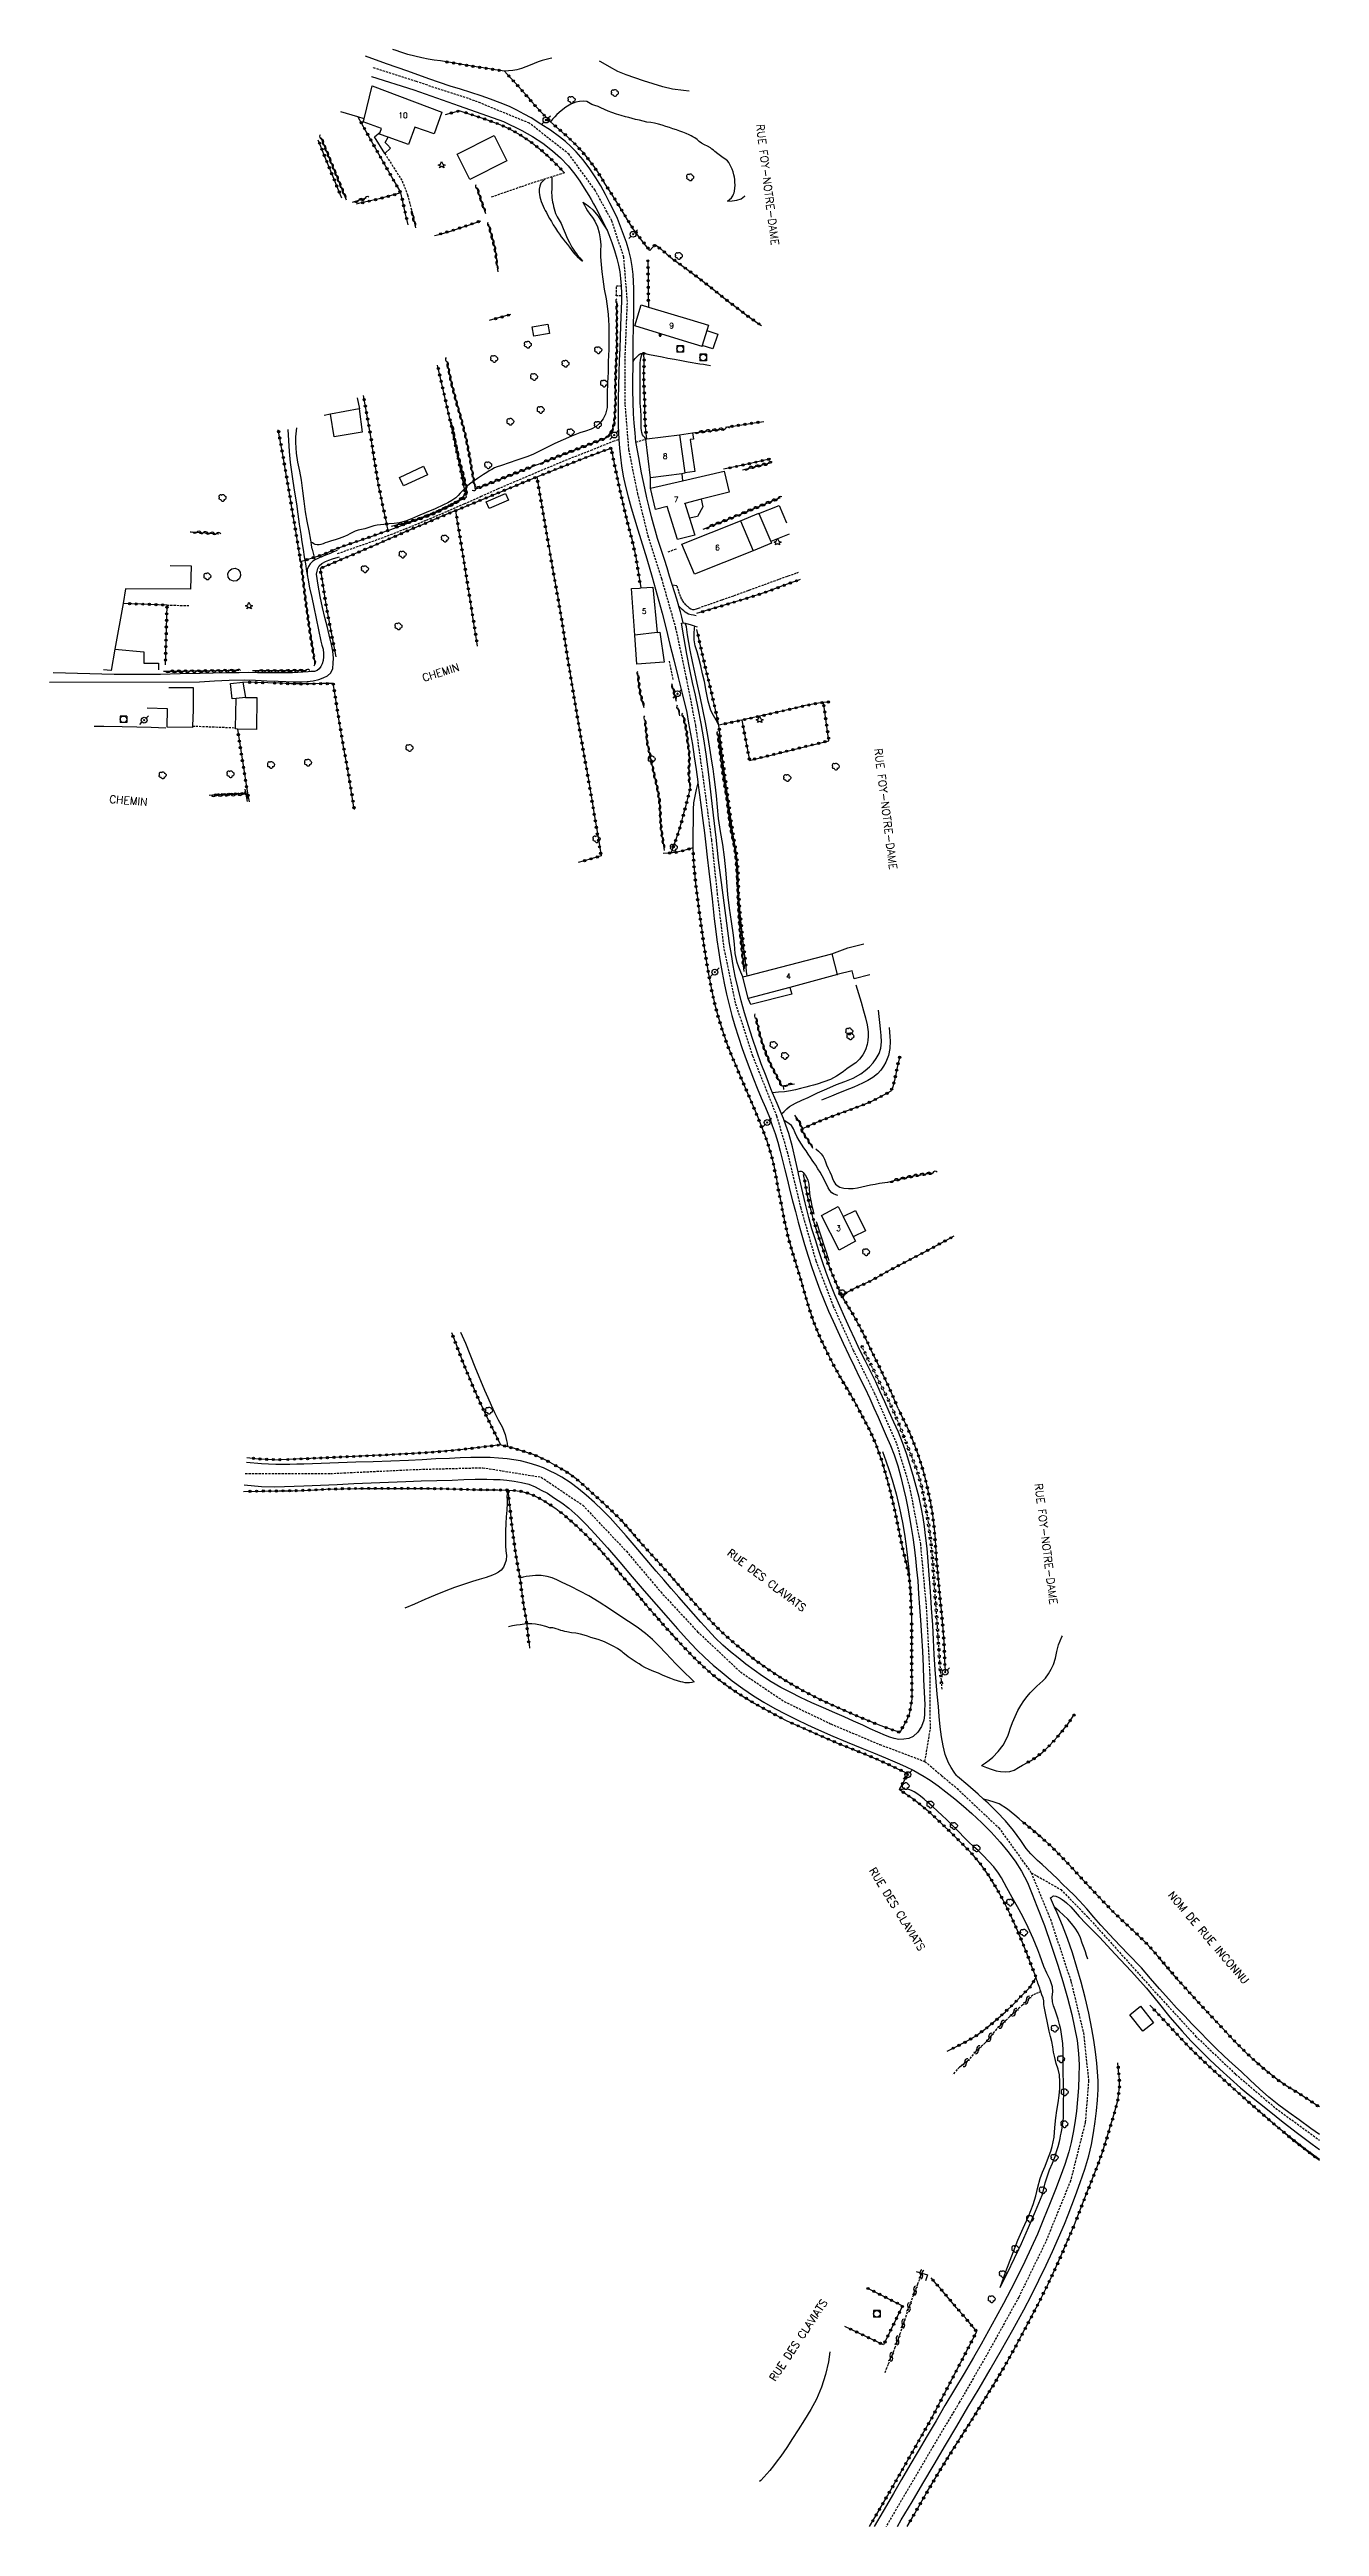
# Model space of a CAD drawing. Header units: millimetres. Extents: x 193000 to 194000, y 105000 to 105910.
# Drawn here: x 193711 to 194000, y 105000 to 105564 of the extents above; entities that cross this region are included whole.
import ezdxf
from ezdxf.enums import TextEntityAlignment as Align

# ---------------------------------------------------------------- set-up
doc = ezdxf.new("R2010")
doc.units = ezdxf.units.MM
doc.linetypes.add('DASHED', pattern=[0.75, 0.5, -0.25])
doc.layers.get('0').update_dxf_attribs({"linetype": 'CONTINUOUS'})
for name, color, linetype in [('W0001', 6, 'DASHED'), ('W0008', 7, 'CONTINUOUS'), ('W0014', 7, 'CONTINUOUS'), ('W0017', 7, 'CONTINUOUS'), ('W0070', 7, 'DASHED'), ('W0071', 7, 'CONTINUOUS'), ('W0101', 7, 'CONTINUOUS'), ('W0104', 1, 'CONTINUOUS'), ('W0112', 1, 'DASHED'), ('W0120', 7, 'CONTINUOUS'), ('W0211', 2, 'CONTINUOUS'), ('W0214', 2, 'CONTINUOUS'), ('W0220', 5, 'DASHED'), ('W0300', 7, 'CONTINUOUS'), ('W0303', 7, 'CONTINUOUS'), ('W0310', 3, 'CONTINUOUS'), ('W0322', 7, 'CONTINUOUS'), ('W0323', 7, 'CONTINUOUS'), ('W0401', 7, 'CONTINUOUS'), ('W0420', 7, 'CONTINUOUS'), ('W0473', 7, 'CONTINUOUS'), ('W0501', 5, 'DASHED'), ('W0515', 5, 'CONTINUOUS'), ('W0989', 7, 'CONTINUOUS'), ('W0991', 7, 'CONTINUOUS'), ('W1102', 7, 'CONTINUOUS')]:
    doc.layers.add(name, color=color, linetype=linetype)
doc.styles.get("Standard").update_dxf_attribs({"font": 'romans.shx', "width": 0.85})

msp = doc.modelspace()

# ---------------------------------------------------------------- texts
at = {"layer": 'W0989'}
for s, rotation, p in [('RUE FOY-NOTRE-DAME', 277.1172, (193871.83, 105546.8)), ('CHEMIN', 17.4144, (193796.16, 105419.96)), ('RUE FOY-NOTRE-DAME', 277.1172, (193898.72, 105404.67)), ('CHEMIN', 355.5117, (193724.55, 105392.4)), ('RUE FOY-NOTRE-DAME', 277.1172, (193935.2, 105237.36)), ('RUE DES CLAVIATS', 322.7803, (193865.02, 105221.31)), ('RUE DES CLAVIATS', 301.7451, (193897.45, 105149.34)), ('NOM DE RUE INCONNU', 310.3727, (193965.42, 105143.69)), ('RUE DES CLAVIATS', 56.4858, (193876.14, 105032.87))]:
    msp.add_text(s, height=1.75, rotation=rotation, dxfattribs=at).set_placement(p)
at = {"layer": 'W0991'}
for s, p in [('10', (193791.44, 105548.93)), ('9', (193852.57, 105501.04)), ('8', (193851.12, 105471.32)), ('7', (193853.64, 105461.46)), ('6', (193863.01, 105450.52)), ('5', (193846.33, 105436.04)), ('4', (193879.17, 105352.93)), ('3', (193890.56, 105295.54))]:
    msp.add_text(s, height=1.25, dxfattribs=at).set_placement(p, align=Align.MIDDLE_CENTER)

# ---------------------------------------------------------------- blocks, each defined once
blk = doc.blocks.new('T300')
for p, q in [((-0.8, 0.51), (-0.86, 0.34)), ((-0.86, 0.34), (-0.86, 0.17)), ((-0.86, 0.17), (-0.74, 0.06)), ((-0.69, 0.63), (-0.8, 0.51)), ((-0.8, -0.06), (-0.74, 0.06)), ((-0.74, 0.06), (-0.69, 0.11)), ((-0.57, 0.69), (-0.69, 0.63)), ((-0.46, 0.69), (-0.57, 0.69)), ((-0.29, 0.63), (-0.46, 0.69)), ((-0.29, 0.63), (-0.17, 0.74)), ((-0.23, 0.57), (-0.29, 0.63)), ((-0.17, 0.74), (-0.06, 0.8)), ((-0.06, 0.8), (0.06, 0.8)), ((0.06, 0.8), (0.23, 0.74)), ((0.23, 0.74), (0.34, 0.63)), ((0.34, 0.63), (0.4, 0.51)), ((0.46, 0.46), (0.34, 0.46)), ((0.4, 0.51), (0.4, 0.46)), ((0.57, 0.4), (0.46, 0.46)), ((0.57, 0.4), (0.69, 0.29)), ((0.69, 0.29), (0.74, 0.17)), ((0.74, 0.06), (0.69, -0.17)), ((0.74, 0.17), (0.74, 0.06)), ((-0.8, -0.17), (-0.8, -0.06)), ((-0.8, -0.23), (-0.8, -0.17)), ((-0.74, -0.34), (-0.8, -0.23)), ((-0.69, -0.4), (-0.74, -0.34)), ((-0.51, -0.46), (-0.69, -0.4)), ((-0.4, -0.46), (-0.51, -0.46)), ((-0.4, -0.46), (-0.34, -0.46)), ((-0.34, -0.46), (-0.34, -0.4)), ((-0.34, -0.51), (-0.34, -0.46)), ((-0.29, -0.63), (-0.34, -0.51)), ((-0.17, -0.74), (-0.29, -0.63)), ((-0.06, -0.8), (-0.17, -0.74)), ((0.06, -0.8), (-0.06, -0.8)), ((0.17, -0.74), (0.06, -0.8)), ((0.23, -0.69), (0.17, -0.74)), ((0.29, -0.46), (0.23, -0.46)), ((0.29, -0.63), (0.23, -0.69)), ((0.46, -0.4), (0.29, -0.46)), ((0.34, -0.51), (0.29, -0.63)), ((0.34, -0.51), (0.34, -0.46)), ((0.57, -0.34), (0.46, -0.4)), ((0.63, -0.29), (0.57, -0.34)), ((0.69, -0.17), (0.63, -0.29))]:
    blk.add_line(p, q)
blk = doc.blocks.new('T420')
for p, q in [((0.75, 0.75), (-0.75, 0.75)), ((-0.75, 0.75), (-0.75, -0.75)), ((0.75, 0.75), (0.75, -0.75)), ((0.75, -0.75), (-0.75, -0.75))]:
    blk.add_line(p, q)
blk.add_ellipse((0, 0), major_axis=(-0.53, 0.53), ratio=1, start_param=3.926991, end_param=10.210176)
blk = doc.blocks.new('T473')
for p, q in [((-0.166667, 0.166667), (0.166667, -0.166667)), ((-0.166667, -0.166667), (0.166667, 0.166667)), ((0.500001, 0.500001), (1.000002, 1.000002)), ((-1.000002, -1.000002), (-0.500001, -0.500001))]:
    blk.add_line(p, q)
blk.add_ellipse((0, 0), major_axis=(0.471405, 0.471405), ratio=1, start_param=5.4977871438, end_param=11.780972451)
blk = doc.blocks.new('T303')
for p, q in [((-0.77, 0), (-0.28, 0.21)), ((-0.28, -0.21), (-0.77, 0)), ((-0.28, 0.21), (0, 0.83)), ((0, 0.83), (0.28, 0.21)), ((0.28, 0.21), (0.83, 0)), ((0.83, 0), (0.28, -0.21)), ((-0.49, -0.63), (-0.28, -0.21)), ((0, -0.35), (-0.49, -0.63)), ((0.56, -0.63), (0, -0.35)), ((0.28, -0.21), (0.56, -0.63))]:
    blk.add_line(p, q)
blk = doc.blocks.new('T401')
for p, q in [((-0.3, 0.3), (0, 0.3)), ((-0.3, -0.25), (-0.3, 0.3)), ((-0.3, 0.15), (0, 0.15)), ((-0.3, 0), (0, 0)), ((0, 0.3), (0, -0.25)), ((-0.3, -0.15), (0, -0.15)), ((-0.3, -0.25), (-0.3, -0.3)), ((-0.3, -0.3), (0, -0.3)), ((0, -0.3), (0, -0.25))]:
    blk.add_line(p, q)
blk = doc.blocks.new('t323o')
at = {"color": 0, "linetype": 'Continuous'}
for radius in [0.25, 0.15]:
    blk.add_circle((0, 0), radius, dxfattribs=at)
blk = doc.blocks.new('t310o')
at = {"color": 0, "linetype": 'Continuous'}
for centre, start, end in [((-0.5, 0.38), 216.8699, 323.1304), ((0.5, -0.37), 36.8699, 143.1303)]:
    blk.add_arc(centre, 0.625, start, end, dxfattribs=at)
blk = doc.blocks.new('t500o')
at = {"color": 0, "linetype": 'Continuous'}
for centre, start, end in [((-0.5, 0.625), 216.8699, 323.1301), ((0.5, -0.125), 36.8699, 143.1301), ((0.5, -0.625), 36.8699, 143.1301), ((-0.5, 0.125), 216.8699, 323.1301)]:
    blk.add_arc(centre, 0.625, start, end, dxfattribs=at)
blk = doc.blocks.new('t322o')
at = {"color": 0, "linetype": 'Continuous'}
for radius in [0.25, 0.15]:
    blk.add_circle((0, 0), radius, dxfattribs=at)
blk = doc.blocks.new('t220o')
at = {"color": 0, "linetype": 'Continuous'}
for p, q in [((-0.25, 0.25), (0.25, 0.25)), ((-0.25, -0.25), (0.25, -0.25))]:
    blk.add_line(p, q, dxfattribs=at)

# ---------------------------------------------------------------- linework, layer by layer
at = {"layer": 'W0001'}
for points in [[(193910.23, 105174.15), (193911.46, 105181.59), (193911.38, 105193.89), (193910.61, 105209.01), (193909.27, 105223.62), (193906.8, 105236.66), (193903.77, 105246.61), (193898.82, 105257.89), (193893.96, 105267.76), (193889.43, 105277.76), (193885.44, 105288.15), (193882.04, 105300.1), (193879.02, 105312.65), (193876.53, 105321.07), (193871.08, 105334.72), (193867.13, 105346.82), (193864.52, 105359.29), (193863.05, 105371.49), (193861.7, 105383.97), (193859.75, 105398.34), (193858.09, 105409.98), (193855.99, 105420.72), (193853.56, 105432.11), (193850.35, 105443.37), (193847.3, 105452.91), (193844.9, 105462.72), (193842.85, 105472.82), (193842.02, 105483.17), (193842.03, 105494.53), (193842.52, 105506.51), (193841.69, 105516.65), (193838.95, 105524.94), (193835.16, 105531.88), (193829.24, 105540.04), (193820.22, 105547.13), (193807.76, 105552.26), (193794.49, 105556.6), (193784.48, 105559.85)], [(193755.56, 105239.69), (193774.92, 105239.71), (193794.38, 105240.65), (193809.59, 105241.04), (193822.88, 105238.9), (193832.38, 105232.48), (193842.27, 105222.01), (193850.09, 105212.76), (193858.48, 105203.71), (193868.22, 105194.55), (193878.18, 105187.82), (193888.78, 105182.71), (193899.94, 105178.02), (193910.23, 105174.15)], [(193910.23, 105174.15), (193913.97, 105171)], [(193913.97, 105171), (193917.53, 105168), (193927.03, 105159.05), (193934.41, 105148.83)], [(193934.41, 105148.83), (193938.77, 105138.26), (193943.45, 105124.12), (193946.3, 105112.34), (193947.46, 105101.51), (193946.71, 105092.01), (193943.36, 105078.69), (193937.7, 105064.79), (193931.56, 105052.18), (193924.61, 105039.61), (193918.02, 105028.19), (193912.09, 105018.29), (193905.98, 105007.82), (193901.4, 105000)], [(193934.41, 105148.83), (193941.13, 105145.01), (193947.4, 105138.62), (193953.99, 105131.29), (193962.48, 105121.82), (193971.82, 105111.64), (193980.9, 105102.98), (193990.07, 105095.19), (194000, 105087.95)]]:
    msp.add_lwpolyline(points, dxfattribs=at)
at = {"layer": 'W0008'}
for points in [[(193820.61, 105548.33), (193818.98, 105549.21), (193817.34, 105550.09), (193815.68, 105550.91), (193813.55, 105551.81), (193811.39, 105552.61), (193809.21, 105553.37), (193806.88, 105554.13), (193804.54, 105554.85), (193802.21, 105555.58), (193797.35, 105557.23), (193792.52, 105558.96), (193787.69, 105560.68), (193782.93, 105562.36)], [(193804.22, 105551.09), (193814.29, 105547.51)], [(193814.29, 105547.51), (193815.7, 105546.85), (193817.12, 105546.19), (193818.51, 105545.48), (193820.94, 105544.1), (193823.29, 105542.58), (193825.49, 105540.88), (193827.31, 105539.22), (193829, 105537.42), (193830.57, 105535.51), (193831.67, 105533.95), (193832.7, 105532.33), (193833.72, 105530.71)], [(193844.45, 105474.54), (193844.26, 105476.68), (193844.06, 105478.83), (193843.91, 105480.97), (193843.81, 105483.63), (193843.78, 105486.28), (193843.77, 105488.94), (193843.79, 105491.71), (193843.8, 105492.9), (193843.82, 105494.49), (193843.86, 105497.26), (193843.92, 105500.81), (193843.98, 105504.35), (193843.98, 105507.9), (193843.96, 105509.5), (193843.93, 105511.09), (193843.83, 105512.68), (193843.6, 105514.52), (193843.26, 105516.35), (193842.83, 105518.16), (193842.29, 105520), (193841.66, 105521.82), (193840.97, 105523.61), (193840.22, 105525.42), (193839.4, 105527.2), (193838.54, 105528.96), (193837.52, 105530.92), (193836.45, 105532.85), (193835.29, 105534.73), (193833.93, 105536.77), (193832.47, 105538.76), (193830.88, 105540.61), (193829.67, 105541.82), (193828.39, 105542.96), (193827.07, 105544.05), (193824.98, 105545.56), (193822.8, 105546.95), (193820.61, 105548.33)], [(193833.72, 105530.71), (193834.25, 105529.76), (193834.78, 105528.81), (193835.3, 105527.85), (193836.37, 105525.85), (193837.39, 105523.83), (193837.87, 105522.75), (193838.31, 105521.76), (193838.99, 105519.98), (193839.61, 105518.17), (193840.12, 105516.33), (193840.47, 105514.83), (193840.76, 105513.32), (193840.97, 105511.8), (193841.1, 105510.1), (193841.14, 105508.39), (193841.15, 105506.68), (193841.12, 105504.82), (193841.04, 105502.95), (193840.97, 105501.08), (193840.87, 105498.46), (193840.77, 105495.84), (193840.67, 105493.21), (193840.57, 105490.29), (193840.46, 105487.36), (193840.41, 105484.43), (193840.39, 105481.34), (193840.42, 105478.25), (193840.56, 105475.16), (193840.71, 105473.14), (193840.91, 105471.13), (193841.17, 105469.12), (193841.58, 105466.76), (193842.08, 105464.4), (193842.65, 105462.07), (193843.33, 105459.55), (193844.09, 105457.05), (193844.86, 105454.56), (193845.55, 105452.35), (193846.26, 105450.13), (193846.97, 105447.92)], [(193846.97, 105447.92), (193848.15, 105443.82), (193849.32, 105439.71), (193850.45, 105435.59), (193851.34, 105432.04), (193852.19, 105428.49), (193853.05, 105424.94), (193854.03, 105420.95), (193855.02, 105416.96), (193856.01, 105412.97)], [(193855.23, 105433.41), (193854.9, 105434.65), (193854.58, 105435.89), (193854.24, 105437.12), (193854.21, 105437.21), (193853.74, 105438.78), (193853.23, 105440.43), (193852.71, 105442.08)], [(193865.77, 105360.38), (193865.13, 105365), (193864.5, 105369.62), (193863.89, 105374.24), (193863.28, 105379.36), (193862.7, 105384.48), (193862.11, 105389.6), (193861.6, 105394.23), (193861.08, 105398.86), (193860.46, 105403.47), (193859.9, 105406.98), (193859.3, 105410.49), (193858.63, 105413.98), (193858.01, 105416.9), (193857.35, 105419.81), (193856.72, 105422.73), (193856.06, 105426.24), (193855.45, 105429.76), (193854.84, 105433.28), (193855.23, 105433.41)], [(193856.01, 105412.97), (193856.44, 105410.54), (193856.88, 105408.11), (193857.3, 105405.68), (193857.73, 105402.85), (193858.13, 105400.01), (193858.52, 105397.18), (193858.55, 105396.99), (193858.93, 105394.25), (193859.32, 105391.32), (193859.69, 105388.38), (193860.02, 105385.6), (193860.34, 105382.81), (193860.65, 105380.03), (193861.02, 105376.87), (193861.4, 105373.71), (193861.77, 105370.56), (193862.02, 105368.29), (193862.27, 105366.02), (193862.54, 105363.75), (193862.87, 105361.25), (193863.23, 105358.76), (193863.64, 105356.28), (193864.08, 105353.79), (193864.55, 105351.32), (193865.09, 105348.86), (193865.67, 105346.43), (193866.3, 105344.01), (193866.99, 105341.61), (193867.78, 105339.04), (193868.64, 105336.49), (193869.53, 105333.96), (193870.35, 105331.76), (193871.19, 105329.58), (193872.06, 105327.41), (193872.98, 105325.21), (193873.93, 105323.03), (193874.82, 105320.83), (193875.49, 105318.96), (193876.13, 105317.09), (193876.72, 105315.19), (193877.3, 105313.1), (193877.82, 105310.99), (193878.33, 105308.88), (193878.92, 105306.51), (193879.5, 105304.13), (193880.07, 105301.76)], [(193917.42, 105171), (193916.89, 105171.76), (193916.18, 105172.78), (193915.56, 105173.85), (193914.83, 105175.75), (193914.35, 105177.75), (193913.97, 105179.78), (193913.65, 105182.06), (193913.47, 105184.37), (193913.29, 105186.67), (193913.02, 105189.47), (193912.77, 105192.27), (193912.54, 105195.08), (193912.34, 105198.48), (193912.18, 105201.89), (193912, 105205.29), (193911.75, 105209.08), (193911.48, 105212.87), (193911.17, 105216.66), (193910.94, 105219.65), (193910.7, 105222.64), (193910.37, 105225.62), (193910.11, 105227.65), (193909.8, 105229.68), (193909.44, 105231.69), (193908.88, 105234.23), (193908.22, 105236.74), (193907.52, 105239.24), (193906.78, 105241.77), (193905.99, 105244.29), (193905.12, 105246.78), (193904.17, 105249.12), (193903.13, 105251.44), (193902.09, 105253.75), (193901.09, 105256.04), (193900.07, 105258.33), (193899.02, 105260.6), (193897.83, 105263.02), (193896.6, 105265.42), (193895.41, 105267.83), (193894.25, 105270.29), (193893.13, 105272.76), (193892.03, 105275.23), (193890.88, 105277.82), (193889.75, 105280.41), (193888.68, 105283.03), (193887.77, 105285.47), (193886.92, 105287.92), (193886.1, 105290.38), (193885.29, 105292.92), (193884.51, 105295.46), (193883.78, 105298.02), (193882.96, 105301.32), (193882.21, 105304.63), (193881.46, 105307.95), (193881.36, 105308.38), (193880.77, 105311.02), (193880.07, 105314.09), (193879.25, 105317.12), (193878.18, 105320.06), (193878, 105320.56), (193877.57, 105321.59), (193876.58, 105323.94), (193875.55, 105326.41), (193875.18, 105327.32), (193874.07, 105330.16), (193872.98, 105333), (193871.94, 105335.86), (193870.97, 105338.76), (193870.05, 105341.67), (193869.19, 105344.6), (193868.41, 105347.36), (193867.68, 105350.13), (193867.03, 105352.92), (193866.57, 105355.4), (193866.17, 105357.89), (193865.77, 105360.38)], [(193880.07, 105301.76), (193880.73, 105299.35), (193881.39, 105296.93), (193882.07, 105294.52), (193882.84, 105291.87), (193883.63, 105289.22), (193884.48, 105286.6), (193885.37, 105284.07), (193886.31, 105281.56), (193887.3, 105279.08), (193888.29, 105276.71), (193889.32, 105274.37), (193890.37, 105272.03), (193891.61, 105269.36), (193892.89, 105266.69), (193894.16, 105264.03), (193895.34, 105261.61), (193896.51, 105259.19), (193897.66, 105256.76), (193898.61, 105254.65), (193899.55, 105252.53), (193900.47, 105250.4), (193901.41, 105248.27), (193902.35, 105246.13), (193903.2, 105243.97), (193904.02, 105241.45), (193904.72, 105238.9), (193905.36, 105236.33), (193905.86, 105234.1), (193906.31, 105231.86), (193906.73, 105229.61), (193907.12, 105227.39), (193907.48, 105225.17), (193907.8, 105222.94), (193908.09, 105220.39), (193908.33, 105217.83), (193908.57, 105215.27), (193908.79, 105212.29), (193909.01, 105209.3), (193909.22, 105206.31), (193909.43, 105202.8), (193909.63, 105199.28), (193909.8, 105195.77), (193909.93, 105192.85), (193910.05, 105189.94), (193910.17, 105187.03), (193910.15, 105185.86), (193910.14, 105184.69), (193909.96, 105183.57), (193909.42, 105182.15), (193908.61, 105180.8), (193907.56, 105179.83), (193906.55, 105179.41), (193905.4, 105179.21), (193904.26, 105179.18), (193903.24, 105179.37), (193902.23, 105179.72), (193901.22, 105180.1), (193899.49, 105180.81), (193897.79, 105181.61), (193896.08, 105182.42), (193893.97, 105183.36), (193891.86, 105184.29), (193889.74, 105185.23), (193887.12, 105186.38), (193884.51, 105187.54), (193881.92, 105188.75), (193879.67, 105189.87), (193877.43, 105191.02), (193875.26, 105192.28), (193873.29, 105193.56), (193871.37, 105194.92), (193869.49, 105196.33), (193867.7, 105197.72), (193865.94, 105199.15), (193864.24, 105200.64), (193862.51, 105202.33), (193860.86, 105204.09), (193859.23, 105205.87), (193857.52, 105207.75), (193855.85, 105209.65), (193854.18, 105211.56), (193852.47, 105213.54), (193850.77, 105215.52), (193849.07, 105217.51), (193847.39, 105219.48), (193845.72, 105221.46), (193844.03, 105223.43), (193842.23, 105225.51), (193840.42, 105227.59), (193838.56, 105229.6), (193836.81, 105231.4), (193835.02, 105233.15), (193833.15, 105234.82), (193831.37, 105236.26), (193829.52, 105237.64), (193827.6, 105238.89), (193826.22, 105239.63), (193824.81, 105240.32), (193823.39, 105241.01)], [(193823.39, 105241.01), (193822.15, 105241.44), (193820.9, 105241.87), (193819.64, 105242.24), (193818.15, 105242.58), (193816.64, 105242.84), (193815.12, 105243.05), (193813.19, 105243.24), (193811.26, 105243.34), (193809.32, 105243.4), (193806.89, 105243.38), (193804.45, 105243.28), (193802.02, 105243.17), (193798.92, 105243.03), (193795.81, 105242.86), (193792.7, 105242.71), (193788.7, 105242.55), (193784.69, 105242.41), (193780.68, 105242.27), (193776.75, 105242.14), (193772.82, 105242.01), (193768.89, 105241.88), (193767.28, 105241.83), (193765.68, 105241.78), (193764.08, 105241.76), (193762.47, 105241.78), (193760.86, 105241.83), (193759.25, 105241.9), (193759.25, 105241.9), (193755.82, 105242.22), (193755.82, 105242.22), (193755.82, 105242.22)], [(193755.3, 105237.16), (193755.3, 105237.16), (193755.3, 105237.16), (193759.27, 105236.79), (193762.29, 105236.7), (193764.49, 105236.73), (193766.68, 105236.81), (193768.87, 105236.9), (193772.66, 105237.05), (193776.45, 105237.24), (193780.23, 105237.42), (193784.19, 105237.59), (193788.14, 105237.76), (193792.09, 105237.91), (193795.61, 105238.03), (193799.13, 105238.13), (193802.65, 105238.23), (193805.27, 105238.32), (193807.89, 105238.4), (193810.51, 105238.41), (193812.02, 105238.38), (193813.54, 105238.34), (193815.05, 105238.22), (193816.75, 105238.01), (193818.44, 105237.71), (193820.08, 105237.27), (193821.51, 105236.68), (193822.9, 105235.96), (193824.29, 105235.24)], [(193824.29, 105235.24), (193825.94, 105234.13), (193827.6, 105233.02), (193829.2, 105231.84), (193831.26, 105230), (193833.21, 105228.03), (193835.11, 105226.02), (193838.01, 105222.81), (193840.81, 105219.5), (193843.61, 105216.19), (193846.33, 105213.04), (193849.06, 105209.89), (193851.82, 105206.76), (193853.91, 105204.37), (193856.03, 105201.99), (193858.22, 105199.68), (193860.11, 105197.86), (193862.06, 105196.08), (193864.06, 105194.38), (193866.37, 105192.53), (193868.75, 105190.76), (193871.2, 105189.1), (193873.59, 105187.63), (193876.05, 105186.25), (193878.54, 105184.93), (193881, 105183.7), (193883.5, 105182.52), (193886.02, 105181.37), (193889.27, 105179.93), (193892.55, 105178.54), (193895.84, 105177.17), (193898.53, 105176.09), (193901.22, 105175.02), (193903.88, 105173.88), (193905.79, 105173), (193907.69, 105172.09), (193909.53, 105171.08), (193909.66, 105171)], [(193909.66, 105171), (193911.4, 105169.89), (193913.21, 105168.6), (193914.99, 105167.27), (193917.02, 105165.68), (193919, 105164.02), (193920.93, 105162.31), (193923.16, 105160.21), (193925.32, 105158.04), (193927.36, 105155.76), (193929.1, 105153.66), (193930.74, 105151.48), (193932.22, 105149.2), (193933.53, 105146.63), (193934.64, 105143.95), (193935.71, 105141.24), (193937.41, 105136.8), (193938.97, 105132.31), (193940.43, 105127.78), (193941.6, 105124.07), (193942.7, 105120.33), (193943.65, 105116.55), (193944.28, 105113.62), (193944.83, 105110.67), (193945.18, 105107.71), (193945.29, 105105.1), (193945.26, 105102.49), (193945.14, 105099.87), (193944.96, 105097.2), (193944.7, 105094.54), (193944.33, 105091.89), (193943.94, 105089.66), (193943.48, 105087.45), (193942.94, 105085.26), (193942.03, 105082.38), (193940.98, 105079.54), (193939.92, 105076.7)], [(193917.61, 105170.73), (193917.42, 105171)], [(193933.29, 105154.36), (193932.06, 105156.2), (193930.36, 105158.47), (193928.54, 105160.61), (193926.59, 105162.67), (193924.58, 105164.65), (193923.54, 105165.6), (193922.31, 105166.73), (193919.96, 105168.73), (193917.61, 105170.73)], [(194000, 105089.24), (193998.07, 105090.61), (193995.4, 105092.54), (193993.07, 105094.22), (193990.76, 105095.92), (193988.51, 105097.7), (193986.35, 105099.6), (193984.25, 105101.57), (193982.16, 105103.55), (193980.24, 105105.31), (193978.33, 105107.08), (193976.45, 105108.88), (193974.63, 105110.68), (193972.84, 105112.51), (193971.06, 105114.35), (193969.26, 105116.22), (193967.47, 105118.11), (193965.7, 105120.01), (193963.61, 105122.37), (193961.56, 105124.77), (193959.5, 105127.16), (193956.41, 105130.38), (193953.31, 105133.6), (193950.27, 105136.88), (193948.67, 105138.74), (193947.07, 105140.61), (193945.43, 105142.44), (193944.15, 105143.72), (193942.85, 105144.98), (193941.55, 105146.23), (193940.37, 105147.41), (193939.19, 105148.59), (193937.99, 105149.74), (193936.93, 105150.68), (193935.85, 105151.61), (193934.82, 105152.59), (193934.3, 105153.17), (193933.79, 105153.76), (193933.29, 105154.36)], [(193938.82, 105143.12), (193939.08, 105143.29), (193939.33, 105143.46), (193939.58, 105143.56), (193940.04, 105143.51), (193940.51, 105143.28), (193940.96, 105143.02), (193941.46, 105142.72), (193941.95, 105142.37), (193942.41, 105142.01), (193943.45, 105141.04), (193944.39, 105139.96), (193945.34, 105138.88), (193946.87, 105137.29), (193948.42, 105135.71), (193949.96, 105134.13), (193953.54, 105130.29), (193957.12, 105126.44), (193960.63, 105122.53), (193963.33, 105119.26), (193965.98, 105115.96), (193968.73, 105112.74), (193970.77, 105110.55), (193972.86, 105108.41), (193974.99, 105106.3), (193977.3, 105104.11), (193979.66, 105101.96), (193982.06, 105099.87), (193984.19, 105098.1), (193986.36, 105096.38), (193988.53, 105094.66), (193991.77, 105092.08), (193995.03, 105089.53), (193998.32, 105087.03), (194000, 105085.83)], [(193944.5, 105075.32), (193945.55, 105078.33), (193946.6, 105081.34), (193947.5, 105084.38), (193948.1, 105086.97), (193948.59, 105089.58), (193948.99, 105092.21), (193949.3, 105094.62), (193949.52, 105097.05), (193949.62, 105099.48), (193949.61, 105101.48), (193949.51, 105103.48), (193949.36, 105105.48), (193949.07, 105108.09), (193948.67, 105110.69), (193948.22, 105113.27), (193947.5, 105116.84), (193946.66, 105120.39), (193945.74, 105123.91), (193944.79, 105127.26), (193943.77, 105130.58), (193942.64, 105133.87), (193941.51, 105136.79), (193940.3, 105139.69), (193939.74, 105140.99), (193939.05, 105142.58), (193938.82, 105143.12)], [(193939.92, 105076.7), (193938.58, 105073.32), (193937.24, 105069.93), (193935.84, 105066.56), (193934.43, 105063.41), (193932.97, 105060.29), (193931.45, 105057.19), (193929.8, 105053.96), (193928.1, 105050.77), (193926.37, 105047.58), (193924.7, 105044.54), (193923.01, 105041.51), (193921.3, 105038.49), (193919.15, 105034.82), (193916.96, 105031.17), (193914.78, 105027.51), (193912.74, 105024.06), (193910.7, 105020.6), (193908.67, 105017.15), (193906.79, 105013.92), (193904.91, 105010.7), (193903.03, 105007.47), (193900.71, 105003.51), (193898.64, 105000)], [(193903.98, 105000), (193904.85, 105001.49), (193907.29, 105005.62), (193909.73, 105009.76), (193912.3, 105014.12), (193914.88, 105018.48), (193917.45, 105022.84), (193919.99, 105027.13), (193922.53, 105031.42), (193925.04, 105035.73), (193927.65, 105040.23), (193930.23, 105044.75), (193932.72, 105049.31), (193934.47, 105052.69), (193936.17, 105056.09), (193937.82, 105059.52), (193939.24, 105062.6), (193940.62, 105065.69), (193941.95, 105068.81), (193942.82, 105070.97), (193943.66, 105073.15), (193944.5, 105075.32)]]:
    msp.add_lwpolyline(points, dxfattribs=at)
at = {"layer": 'W0014'}
for points in [[(193784.31, 105557.77), (193784.31, 105557.77), (193793.9, 105554.71), (193801.68, 105551.99)], [(193801.68, 105551.99), (193804.2, 105551.09)], [(193852.71, 105442.08), (193852.12, 105444), (193851.53, 105445.92), (193850.93, 105447.84), (193850.4, 105449.43), (193849.86, 105451.01), (193849.36, 105452.59), (193848.88, 105454.23), (193848.44, 105455.88), (193848.01, 105457.52), (193847.47, 105459.69), (193846.96, 105461.86), (193846.47, 105464.04), (193845.75, 105467.53), (193845.1, 105471.03), (193844.51, 105474.2), (193844.45, 105474.54)], [(193853.76, 105441.78), (193852.74, 105441.95)]]:
    msp.add_lwpolyline(points, dxfattribs=at)
at = {"layer": 'W0017'}
for points in [[(193843.8, 105492.9), (193844.04, 105493.23), (193844.28, 105493.56), (193844.55, 105493.87), (193844.86, 105494.18), (193845.21, 105494.47), (193845.57, 105494.68), (193845.87, 105494.72), (193846.2, 105494.75), (193846.32, 105494.76), (193847.14, 105494.58), (193847.95, 105494.39), (193849.2, 105494.17), (193850.45, 105493.92), (193851.69, 105493.67), (193853.24, 105493.38), (193854.79, 105493.08), (193856.34, 105492.8), (193857.23, 105492.65), (193858.11, 105492.51), (193859, 105492.38), (193859.81, 105492.25), (193860.62, 105492.13), (193861.42, 105492.01)], [(193765.21, 105477.43), (193765.39, 105474.92), (193765.56, 105472.41), (193765.79, 105469.9), (193766.21, 105466.74), (193766.71, 105463.6), (193767.2, 105460.46), (193767.52, 105458.15), (193767.84, 105455.85), (193768.17, 105453.55), (193768.44, 105451.84), (193768.71, 105450.12), (193768.98, 105448.41), (193769.24, 105446.79), (193769.49, 105445.17), (193769.7, 105443.9)], [(193770.77, 105450.16), (193770.64, 105451.18), (193770.56, 105451.77), (193770.5, 105452.22), (193770.11, 105454.37), (193769.67, 105456.5), (193769.26, 105458.64), (193768.93, 105461.05), (193768.65, 105463.47), (193768.32, 105465.88), (193767.94, 105467.92), (193767.53, 105469.96), (193767.23, 105472.01), (193767.11, 105473.23), (193767.04, 105474.47), (193767.05, 105475.7), (193767.11, 105476.39), (193767.21, 105477.08), (193767.3, 105477.77)], [(193770.77, 105450.16), (193771.37, 105447.71)], [(193858.18, 105435.01), (193857.59, 105435.1), (193857, 105435.2), (193856.45, 105435.37), (193856.06, 105435.58), (193855.69, 105435.83), (193855.33, 105436.1), (193854.94, 105436.45), (193854.58, 105436.83), (193854.21, 105437.21)], [(193855.23, 105433.41), (193855.58, 105433.33), (193855.67, 105433.31), (193855.92, 105433.25), (193856.27, 105433.17), (193856.99, 105432.96), (193857.71, 105432.71), (193857.86, 105432.66), (193858.42, 105432.47)], [(193721.19, 105409.89), (193723.35, 105409.85), (193727.52, 105409.77), (193730.84, 105409.69), (193734.17, 105409.61), (193737.5, 105409.52)], [(193894.52, 105351.01), (193895.11, 105349.02), (193895.71, 105347.03), (193896.26, 105345.02), (193896.69, 105343.43), (193897.09, 105341.84), (193897.3, 105340.24), (193897.31, 105339.28), (193897.25, 105338.32), (193897.09, 105337.38), (193896.68, 105336.19), (193896.09, 105335.05), (193895.36, 105334.03), (193894.47, 105333.22), (193893.45, 105332.53), (193892.42, 105331.84), (193891.66, 105331.26), (193890.9, 105330.69), (193890.11, 105330.16), (193888.7, 105329.45), (193887.21, 105328.87), (193885.7, 105328.37), (193884.84, 105328.11), (193883.96, 105327.89), (193883.08, 105327.66), (193881.93, 105327.36), (193880.78, 105327.07), (193879.62, 105326.82), (193878.27, 105326.64), (193876.91, 105326.53), (193875.55, 105326.41)], [(193877.57, 105321.59), (193878.18, 105322.16), (193878.79, 105322.74), (193879.43, 105323.26), (193880.76, 105324.07), (193882.19, 105324.72), (193883.63, 105325.36), (193885.77, 105326.35), (193887.92, 105327.3), (193890.07, 105328.25), (193891.96, 105329), (193893.86, 105329.76), (193895.61, 105330.72), (193896.62, 105331.46), (193897.57, 105332.28), (193898.41, 105333.18), (193899.15, 105334.22), (193899.77, 105335.35), (193900.19, 105336.53), (193900.35, 105337.96), (193900.25, 105339.46), (193900.11, 105340.95), (193899.99, 105342.37), (193899.83, 105343.78), (193899.67, 105345.19)], [(193890.43, 105303.01), (193889.93, 105303.19), (193889.44, 105303.37), (193889, 105303.61), (193888.55, 105304.14), (193888.22, 105304.79), (193887.89, 105305.45), (193887.53, 105306.13), (193887.19, 105306.83), (193886.83, 105307.52), (193886.36, 105308.32), (193885.87, 105309.12), (193885.36, 105309.9), (193884.97, 105310.5), (193884.57, 105311.09), (193884.17, 105311.68), (193883.67, 105312.42), (193883.16, 105313.16), (193882.66, 105313.9), (193882.12, 105314.72), (193881.59, 105315.56), (193881.09, 105316.41), (193880.7, 105317.29), (193880.34, 105318.18), (193879.84, 105318.95), (193879.33, 105319.36), (193878.76, 105319.71), (193878.18, 105320.06)], [(193881.36, 105308.38), (193881.58, 105308.46), (193881.81, 105308.54), (193882.02, 105308.56), (193882.26, 105308.46), (193882.48, 105308.26), (193882.69, 105308.05), (193883.05, 105307.59), (193883.33, 105307.07), (193883.56, 105306.52), (193883.78, 105305.56), (193883.85, 105304.55), (193883.93, 105303.55), (193884.06, 105302.87), (193884.19, 105302.2), (193884.33, 105301.53), (193884.44, 105300.95), (193884.56, 105300.38), (193884.68, 105299.8), (193884.77, 105299.45), (193884.87, 105299.1), (193884.96, 105298.74)]]:
    msp.add_lwpolyline(points, dxfattribs=at)
at = {"layer": 'W0070'}
for points in [[(193823.6, 105468.4), (193829.18, 105470.72), (193834.26, 105472.68), (193837.72, 105474.12), (193839.3, 105474.75), (193840.56, 105475.16)], [(193776.55, 105449.17), (193780.11, 105450.41), (193783.68, 105451.65), (193787.23, 105452.94), (193792.04, 105454.82), (193796.82, 105456.79), (193801.58, 105458.82), (193805.4, 105460.49), (193809.22, 105462.2), (193813.04, 105463.89), (193816.55, 105465.41), (193820.08, 105466.9), (193823.6, 105468.4)]]:
    msp.add_lwpolyline(points, dxfattribs=at)
at = {"layer": 'W0071'}
for points in [[(193745.12, 105419.99), (193748.52, 105420.15), (193751.91, 105420.31), (193755.3, 105420.38), (193757.87, 105420.32), (193760.44, 105420.21), (193763.01, 105420.11), (193764.76, 105420.03), (193766.5, 105419.95), (193768.23, 105419.96), (193769.61, 105420.03), (193770.98, 105420.15), (193772.29, 105420.47), (193773.3, 105420.85), (193774.27, 105421.33), (193775.02, 105421.99), (193775.44, 105422.98), (193775.58, 105424.17), (193775.61, 105425.36), (193775.48, 105426.9), (193775.14, 105428.44), (193774.77, 105429.98), (193774.23, 105432.29), (193773.64, 105434.6), (193773.1, 105436.9), (193772.61, 105439.42), (193772.17, 105441.95), (193771.73, 105444.47), (193771.9, 105445.13), (193772.07, 105445.79), (193772.34, 105446.36), (193772.96, 105446.91), (193773.77, 105447.32), (193774.6, 105447.66), (193775.38, 105447.94), (193776.18, 105448.16), (193776.98, 105448.38)], [(193772.48, 105448.25), (193771.9, 105447.97), (193771.37, 105447.71), (193771.33, 105447.69), (193770.82, 105447.33), (193770.33, 105446.8), (193769.92, 105446.18), (193769.67, 105445.52), (193769.62, 105444.99), (193769.66, 105444.45), (193769.7, 105443.9)], [(193776.44, 105449.84), (193775.64, 105449.52), (193774.84, 105449.19), (193774.04, 105448.87), (193773.42, 105448.61), (193772.8, 105448.36), (193772.48, 105448.25)], [(193769.71, 105443.89), (193769.76, 105443.55), (193770.2, 105441.34), (193770.67, 105439.13), (193771.14, 105436.92), (193771.67, 105434.37), (193772.19, 105431.81), (193772.72, 105429.25)], [(193772.72, 105429.25), (193772.98, 105428.31), (193773.25, 105427.36), (193773.38, 105426.41), (193773.38, 105425.61), (193773.29, 105424.8), (193773.07, 105424.05), (193772.77, 105423.46), (193772.38, 105422.91), (193771.91, 105422.5), (193771.28, 105422.31), (193770.55, 105422.28), (193769.83, 105422.26), (193768.66, 105422.16), (193767.49, 105422.08), (193766.32, 105422.02), (193764.36, 105421.99), (193762.41, 105422.01), (193760.45, 105422.04), (193758.35, 105422.04), (193756.24, 105422.05), (193754.13, 105422.04), (193751.18, 105422), (193748.23, 105421.93), (193745.28, 105421.87), (193740.76, 105421.76), (193736.24, 105421.66), (193731.72, 105421.6), (193725.71, 105421.63), (193711.84, 105422.01)], [(193711.01, 105419.87), (193745.12, 105419.99)]]:
    msp.add_lwpolyline(points, dxfattribs=at)
at = {"layer": 'W0101'}
for points in [[(193784.46, 105555.61), (193800.3, 105549.62)], [(193782.63, 105548.12), (193781.2, 105548.55), (193777.28, 105549.74)], [(193800.3, 105549.62), (193798.51, 105544.68), (193794.12, 105546.27), (193794.12, 105546.26), (193792.67, 105542.25), (193788.05, 105543.92), (193786.06, 105544.64), (193786.23, 105545.12), (193786.53, 105545.94), (193782.38, 105547.44), (193782.63, 105548.12)], [(193844.18, 105500.97), (193845.65, 105505.79)], [(193845.65, 105505.79), (193847.28, 105505.29), (193856.73, 105502.42), (193856.73, 105502.42), (193860.96, 105501.13), (193860.6, 105499.93), (193859.56, 105496.52), (193859.49, 105496.3), (193855.3, 105497.57), (193855.31, 105497.58), (193844.18, 105500.97)], [(193846.73, 105475.23), (193846.92, 105475.26), (193854.33, 105476.2), (193855.59, 105467.54), (193855.6, 105467.43), (193854.91, 105467.34), (193847.8, 105466.43)], [(193847.8, 105466.43), (193846.73, 105475.23)], [(193847.77, 105464.02), (193855.02, 105465.72), (193864.52, 105467.94), (193865.64, 105463.14), (193859.28, 105461.52), (193855.57, 105460.58), (193855.57, 105460.61), (193856.62, 105457.23), (193857.83, 105453.36), (193853.93, 105452.37), (193851.55, 105459.9), (193851.57, 105459.85), (193848.87, 105459.16)], [(193848.87, 105459.16), (193847.77, 105464.02)], [(193738.43, 105446.42), (193743.27, 105446.39), (193743.06, 105441.05), (193728.32, 105441.14), (193728.32, 105441.13), (193727.73, 105437.81), (193725.89, 105427.41), (193725.02, 105422.5), (193724.98, 105422.5), (193723.28, 105422.71)], [(193849.3, 105431.15), (193844.21, 105430.55), (193843.44, 105441.18), (193845.3, 105441.31), (193845.53, 105441.33), (193848.32, 105441.53)], [(193848.32, 105441.53), (193849.3, 105431.15)], [(193738.19, 105418.67), (193738.19, 105418.67), (193738.19, 105418.67), (193738.19, 105418.67), (193743.72, 105418.64), (193743.67, 105413.55), (193743.54, 105409.89), (193743.52, 105409.53), (193737.8, 105409.65), (193737.83, 105413.8), (193733.23, 105413.95), (193733.23, 105413.95), (193733.23, 105413.95)], [(193868.79, 105352.77), (193869.73, 105353.01), (193889.06, 105358.01), (193890.28, 105353.32), (193890.29, 105353.29), (193879.51, 105350.39), (193870.03, 105347.84)], [(193870.03, 105347.84), (193868.79, 105352.77)]]:
    msp.add_lwpolyline(points, dxfattribs=at)
for points in [[(193854.91, 105451.26), (193868.22, 105456.58), (193871.11, 105449.77), (193857.8, 105444.45)], [(193890.67, 105290.56), (193886.72, 105298.47), (193890.45, 105300.52), (193891.6, 105298.21), (193893.9, 105293.59), (193894.4, 105292.6), (193890.67, 105290.56)]]:
    msp.add_lwpolyline(points, close=True, dxfattribs=at)
at = {"layer": 'W0104'}
for points in [[(193784.92, 105544.05), (193786.23, 105545.12)], [(193787.4, 105542.73), (193787.89, 105542.21), (193788.58, 105541.46), (193787.28, 105540.25), (193784.92, 105544.05)], [(193787.4, 105542.73), (193788.05, 105543.92)], [(193860.6, 105499.93), (193863.09, 105499.13), (193861.99, 105495.73), (193859.56, 105496.52)], [(193781.04, 105484.61), (193781.51, 105482.13), (193781.44, 105482.12), (193774.94, 105480.89), (193773.54, 105480.62)], [(193781.44, 105482.12), (193782.13, 105476.76), (193775.76, 105475.74), (193774.94, 105480.89)], [(193854.33, 105476.2), (193857.32, 105476.63), (193857.53, 105475.19), (193856.83, 105475.09), (193857.86, 105467.86), (193855.59, 105467.54)], [(193854.91, 105467.34), (193855.02, 105465.72)], [(193847.77, 105464.02), (193847.8, 105466.43)], [(193859.28, 105461.52), (193859.65, 105459.78), (193858.44, 105457.62), (193856.62, 105457.23)], [(193868.22, 105456.58), (193872.4, 105458.35), (193872.45, 105458.25), (193875.13, 105451.91), (193875.29, 105451.54), (193871.11, 105449.77)], [(193872.45, 105458.25), (193877.05, 105460.07), (193878.73, 105456.12)], [(193879.35, 105453.58), (193875.13, 105451.91)], [(193850.9, 105424.46), (193844.68, 105424.01), (193844.21, 105430.55)], [(193849.3, 105431.15), (193849.87, 105431.24), (193850.9, 105424.46)], [(193725.89, 105427.41), (193732.48, 105426.81), (193732.5, 105424.19), (193735.78, 105424.21), (193735.79, 105422.68), (193735.79, 105422.68), (193735.79, 105422.68), (193735.79, 105422.68)], [(193755.62, 105416.41), (193758.21, 105416.36), (193758.07, 105409.12), (193753.77, 105409.21), (193753.34, 105409.22), (193753.34, 105409.5), (193753.48, 105416.18)], [(193889.06, 105358.01), (193892.65, 105359.39), (193896.35, 105360.33)], [(193879.51, 105350.39), (193879.9, 105348.88), (193870.58, 105346.48), (193870.03, 105347.84)], [(193897.7, 105353.25), (193894.1, 105352.36), (193893.65, 105354.15), (193890.28, 105353.32)], [(193891.6, 105298.21), (193894.39, 105299.6), (193896.7, 105294.98), (193893.9, 105293.59)]]:
    msp.add_lwpolyline(points, dxfattribs=at)
for points in [[(193803.77, 105540.06), (193812.18, 105544.3), (193815.08, 105538.57), (193806.67, 105534.32)], [(193824.79, 105499.24), (193821.2, 105498.64), (193820.85, 105500.77), (193824.43, 105501.37), (193824.79, 105499.24)], [(193790.64, 105466.5), (193796.13, 105469.03), (193797.02, 105467.11), (193791.52, 105464.58)], [(193810.37, 105460.97), (193814.8, 105462.86), (193815.45, 105461.33), (193811.02, 105459.44)], [(193752.21, 105419.54), (193755.03, 105419.85), (193755.62, 105416.41), (193753.48, 105416.18), (193752.59, 105416.08)], [(193962.27, 105114.69), (193959.8, 105112.74), (193956.83, 105116.51), (193959.3, 105118.46), (193962.27, 105114.69)]]:
    msp.add_lwpolyline(points, close=True, dxfattribs=at)
at = {"layer": 'W0112'}
for points in [[(193787.28, 105540.25), (193791.26, 105533.98), (193792.5, 105530.81), (193793.42, 105527.15)], [(193828.21, 105535.82), (193826.04, 105535.15), (193823.88, 105534.47), (193821.71, 105533.79), (193818.27, 105532.63), (193814.84, 105531.44), (193811.41, 105530.25)], [(193841.15, 105507.82), (193839.99, 105507.86), (193840, 105510.09), (193841.1, 105510.1)], [(193844.45, 105474.54), (193846.73, 105475.23)], [(193851.77, 105449.56), (193853.65, 105450.23)], [(193853.76, 105441.78), (193853.96, 105441.15), (193854.15, 105440.51), (193854.37, 105439.89), (193854.57, 105439.35), (193854.79, 105438.81), (193855.06, 105438.31), (193855.4, 105437.86), (193855.8, 105437.45), (193856.23, 105437.07), (193856.56, 105436.81), (193856.92, 105436.57), (193857.29, 105436.43), (193857.73, 105436.45), (193858.2, 105436.6), (193858.67, 105436.75), (193861.39, 105437.7), (193864.11, 105438.65), (193866.82, 105439.61), (193870.25, 105440.85), (193873.68, 105442.11), (193877.11, 105443.36), (193879.12, 105444.07), (193881.13, 105444.78), (193881.46, 105444.9)], [(193737.74, 105437.43), (193742.84, 105437.3)], [(193852.03, 105424.66), (193852.88, 105420.26)], [(193743.54, 105409.89), (193753.34, 105409.5)]]:
    msp.add_lwpolyline(points, dxfattribs=at)
at = {"layer": 'W0120'}
msp.add_lwpolyline([(193908.21, 105058.03), (193909.48, 105057.65), (193910.8, 105057.25), (193910.36, 105055.92)], dxfattribs=at)
at = {"layer": 'W0211'}
for points in [[(193799.99, 105561.31), (193798.57, 105561.52), (193797.14, 105561.73), (193795.72, 105561.99), (193794.12, 105562.37), (193792.54, 105562.81), (193790.96, 105563.29), (193789.87, 105563.65), (193789.13, 105563.91)], [(193825.35, 105561.92), (193824.97, 105561.86), (193824.04, 105561.67), (193823.13, 105561.43), (193822.21, 105561.1), (193821.31, 105560.72), (193820.4, 105560.35), (193819.39, 105559.97), (193818.38, 105559.6), (193817.34, 105559.31), (193816.42, 105559.17), (193815.47, 105559.08), (193814.53, 105559)], [(193856.54, 105554.46), (193855.28, 105554.57), (193852.8, 105554.88), (193850.57, 105555.44), (193848.35, 105556.08), (193846.16, 105556.78), (193844.2, 105557.43), (193842.26, 105558.11), (193840.36, 105558.89), (193838.41, 105559.97), (193836.49, 105561.14), (193836.16, 105561.28)], [(193823.76, 105534.44), (193823.43, 105534.12), (193823.11, 105533.8), (193822.84, 105533.46), (193822.58, 105532.82), (193822.46, 105532.11), (193822.44, 105531.39), (193822.49, 105530.88), (193822.58, 105530.36), (193822.71, 105529.85), (193822.88, 105529.3), (193823.09, 105528.77), (193823.32, 105528.24), (193823.55, 105527.75), (193823.81, 105527.27), (193824.07, 105526.79), (193824.43, 105526.11), (193824.81, 105525.43), (193825.2, 105524.76), (193825.65, 105523.99), (193826.12, 105523.22), (193826.61, 105522.47), (193827.03, 105521.87), (193827.46, 105521.28), (193827.9, 105520.7), (193828.37, 105520.09), (193828.86, 105519.49), (193829.33, 105518.88), (193829.72, 105518.36), (193830.11, 105517.84), (193830.52, 105517.35), (193831.09, 105516.78), (193831.69, 105516.24), (193832.3, 105515.71)], [(193865.29, 105529.37), (193866.36, 105529.49), (193867.42, 105529.6), (193868.39, 105529.92), (193869.17, 105530.49), (193869.28, 105530.6)], [(193832.39, 105529.16), (193832.72, 105528.5), (193833.05, 105527.84), (193833.4, 105527.19), (193833.97, 105526.4), (193834.58, 105525.65), (193835.12, 105524.85), (193835.68, 105523.57), (193836.07, 105522.21), (193836.33, 105520.83), (193836.43, 105519.46), (193836.41, 105518.08), (193836.42, 105516.69), (193836.54, 105515), (193836.7, 105513.31), (193836.89, 105511.63), (193837.25, 105509.37), (193837.67, 105507.12), (193837.99, 105504.87), (193838.11, 105503.6), (193838.19, 105502.32), (193838.26, 105501.05), (193838.3, 105498.32), (193838.25, 105495.59), (193838.17, 105492.87), (193838.1, 105490.44), (193838, 105488.02), (193837.88, 105485.6), (193837.89, 105484), (193837.88, 105482.4), (193837.56, 105480.92), (193837.01, 105479.86), (193836.27, 105478.87), (193835.41, 105478.05), (193834.27, 105477.45), (193832.98, 105477.05), (193831.69, 105476.64), (193829.77, 105475.88), (193827.87, 105475.08), (193825.99, 105474.24), (193824.31, 105473.41), (193822.64, 105472.55), (193820.98, 105471.69)], [(193820.98, 105471.69), (193819.62, 105471.21), (193818.27, 105470.74), (193816.91, 105470.27), (193816.03, 105469.97), (193815.16, 105469.68), (193814.29, 105469.39), (193813.6, 105469.16), (193812.9, 105468.93), (193812.23, 105468.66), (193811.64, 105468.33), (193811.06, 105467.96), (193810.49, 105467.58), (193809.79, 105467.13), (193809.1, 105466.67), (193808.41, 105466.22), (193807.9, 105465.89), (193807.39, 105465.56), (193806.9, 105465.22), (193806.23, 105464.66), (193805.59, 105464.07), (193804.97, 105463.45), (193804.47, 105462.9), (193803.99, 105462.34), (193803.46, 105461.82), (193802.59, 105461.23), (193801.64, 105460.74), (193800.68, 105460.27), (193798.73, 105459.34), (193796.74, 105458.48), (193794.74, 105457.68), (193793.37, 105457.1), (193791.99, 105456.55), (193790.58, 105456.14), (193789.43, 105455.97), (193788.26, 105455.9), (193787.1, 105455.8), (193786.32, 105455.71), (193785.55, 105455.62), (193784.79, 105455.48), (193784.12, 105455.27), (193783.45, 105455.02), (193782.78, 105454.78), (193782.03, 105454.61), (193781.27, 105454.46), (193780.53, 105454.24), (193779.94, 105453.96), (193779.36, 105453.63), (193778.78, 105453.33), (193778.16, 105453.06), (193777.53, 105452.8), (193776.89, 105452.57), (193776.02, 105452.29), (193775.14, 105452.04), (193774.26, 105451.77), (193773.76, 105451.57), (193773.27, 105451.37), (193772.77, 105451.23), (193772.33, 105451.18), (193771.89, 105451.16), (193771.47, 105451.23), (193771.16, 105451.38), (193770.86, 105451.57), (193770.56, 105451.77)], [(193863.32, 105410.1), (193862.7, 105411.2), (193862.07, 105412.31), (193861.52, 105413.45), (193860.87, 105415.58), (193860.47, 105417.8), (193860.05, 105420.01), (193859.63, 105421.8), (193859.2, 105423.59), (193858.76, 105425.38), (193858.36, 105426.76), (193857.95, 105428.13), (193857.7, 105429.52), (193857.67, 105430.12), (193857.68, 105430.72), (193857.71, 105431.32), (193857.75, 105431.76), (193857.81, 105432.21), (193857.86, 105432.66)], [(193858.55, 105396.99), (193858.19, 105395.46), (193857.83, 105393.95), (193857.56, 105392.41), (193857.46, 105390.93), (193857.46, 105389.42), (193857.46, 105387.92), (193857.43, 105386), (193857.42, 105384.07), (193857.41, 105382.15)], [(193869.73, 105353.01), (193869.64, 105354.02)], [(193815.32, 105235.95), (193815.26, 105235.68), (193815.2, 105235.4), (193815.14, 105235.13), (193815.1, 105234.4), (193815.14, 105233.66), (193815.17, 105232.93), (193815.08, 105231.39), (193814.93, 105229.86), (193814.81, 105228.32), (193814.76, 105226.63), (193814.75, 105224.93), (193814.77, 105223.24), (193814.87, 105222.14), (193814.98, 105221.04), (193814.89, 105219.98), (193814.64, 105219.17), (193814.28, 105218.38), (193813.79, 105217.72), (193813.2, 105217.27), (193812.51, 105216.91), (193811.8, 105216.59), (193810.34, 105216.03), (193808.81, 105215.6), (193807.29, 105215.15), (193805.24, 105214.47), (193803.2, 105213.76), (193801.17, 105213.02), (193798.78, 105212.05), (193796.41, 105211.03), (193794.04, 105210.01), (193791.83, 105209.1)], [(193827.53, 105215.01), (193826.45, 105215.48), (193825.36, 105215.95), (193824.25, 105216.29), (193822.92, 105216.47), (193821.57, 105216.49), (193820.23, 105216.38), (193819.49, 105216.26), (193818.76, 105216.09), (193818.03, 105215.93)], [(193857.68, 105192.27), (193856.69, 105193.25), (193855.7, 105194.22), (193854.72, 105195.2), (193853.56, 105196.41), (193852.42, 105197.64), (193851.26, 105198.85), (193849.76, 105200.39), (193848.23, 105201.9), (193846.64, 105203.33), (193844.74, 105204.74), (193842.76, 105206.05), (193840.77, 105207.34), (193838.45, 105208.89), (193836.11, 105210.41), (193833.73, 105211.85), (193831.69, 105212.94), (193829.61, 105213.98), (193827.53, 105215.01)], [(193923.12, 105173.26), (193924.21, 105172.82), (193925.29, 105172.38), (193926.41, 105172.05), (193927.45, 105171.87), (193928.51, 105171.77), (193929.54, 105171.85), (193930.53, 105172.21), (193931.48, 105172.77), (193932.44, 105173.32)], [(193936.92, 105075.44), (193937.27, 105076.84), (193937.62, 105078.24), (193938.01, 105079.62), (193938.59, 105081.16), (193939.24, 105082.68), (193939.83, 105084.23), (193940.18, 105085.36), (193940.51, 105086.51), (193940.81, 105087.67), (193940.96, 105088.3), (193941.1, 105088.93), (193941.23, 105089.56), (193941.44, 105090.67), (193941.63, 105091.8), (193941.75, 105092.92), (193941.79, 105094.01), (193941.77, 105095.1), (193941.76, 105096.18), (193941.78, 105097.17), (193941.8, 105098.15), (193941.81, 105099.14), (193941.79, 105100.34), (193941.74, 105101.55), (193941.7, 105102.76), (193941.68, 105103.55), (193941.66, 105104.35), (193941.65, 105105.14), (193941.66, 105106.2), (193941.68, 105107.27), (193941.67, 105108.33), (193941.58, 105109.94), (193941.4, 105111.54), (193941.14, 105113.13), (193940.86, 105114.31), (193940.53, 105115.48), (193940.17, 105116.65), (193939.84, 105117.57), (193939.5, 105118.5), (193939.25, 105119.44), (193939.2, 105120.58), (193939.29, 105121.74), (193939.25, 105122.88), (193938.75, 105124.43), (193937.99, 105125.94), (193937.27, 105127.46), (193936.8, 105128.74), (193936.35, 105130.03), (193935.88, 105131.31), (193934.84, 105133.87), (193933.7, 105136.38), (193932.49, 105138.86), (193931.32, 105141.06), (193930.08, 105143.22), (193928.85, 105145.39), (193928.25, 105146.52), (193927.65, 105147.65), (193926.99, 105148.74), (193925.92, 105150.15), (193924.72, 105151.47), (193923.48, 105152.75), (193922.38, 105153.81), (193921.24, 105154.84), (193920.12, 105155.88), (193919.07, 105156.96), (193918.03, 105158.05), (193916.98, 105159.14), (193916.05, 105160.05), (193915.11, 105160.95), (193914.17, 105161.84), (193913.08, 105162.88), (193911.97, 105163.91), (193910.84, 105164.91), (193910.04, 105165.6), (193909.22, 105166.28), (193908.36, 105166.89), (193907.78, 105167.23), (193907.19, 105167.55), (193906.57, 105167.77), (193905.86, 105167.85), (193905.12, 105167.81), (193904.39, 105167.78)], [(193931.67, 105161.08), (193930.71, 105161.9), (193928.98, 105163.34), (193927.09, 105164.49), (193925.94, 105164.92), (193924.74, 105165.26), (193923.54, 105165.6)], [(193947.28, 105129.14), (193947.01, 105129.98), (193946.73, 105130.82), (193946.44, 105131.66), (193946.04, 105132.83), (193945.61, 105134), (193945.09, 105135.11), (193944.39, 105136.21), (193943.59, 105137.24), (193942.73, 105138.23), (193941.77, 105139.18), (193940.75, 105140.08), (193939.74, 105140.99)], [(193927.35, 105054.43), (193928.98, 105057.76), (193930.61, 105061.09), (193932.2, 105064.43), (193933.81, 105068.08), (193935.37, 105071.76), (193936.92, 105075.44)]]:
    msp.add_lwpolyline(points, dxfattribs=at)
at = {"layer": 'W0214'}
for points in [[(193865.29, 105529.37), (193865.74, 105529.76), (193866.19, 105530.16), (193866.54, 105530.62), (193866.67, 105530.95), (193866.77, 105531.3), (193866.85, 105531.65), (193866.96, 105532.34), (193867, 105533.04), (193866.98, 105533.74), (193866.93, 105534.3), (193866.85, 105534.86), (193866.73, 105535.41), (193866.55, 105536.04), (193866.32, 105536.67), (193866.05, 105537.28), (193865.83, 105537.73), (193865.59, 105538.16), (193865.29, 105538.55), (193864.99, 105538.8), (193864.66, 105539.01), (193864.34, 105539.23), (193863.7, 105539.7), (193863.07, 105540.18), (193862.44, 105540.67), (193862.1, 105540.96), (193861.76, 105541.26), (193861.41, 105541.53), (193860.74, 105541.91), (193860.02, 105542.22), (193859.34, 105542.58), (193858.84, 105542.98), (193858.35, 105543.41), (193857.84, 105543.79), (193857.42, 105544.03), (193856.99, 105544.24), (193856.55, 105544.45), (193855.86, 105544.77), (193855.16, 105545.07), (193854.44, 105545.35), (193853.66, 105545.62), (193852.88, 105545.87), (193852.09, 105546.12), (193851.25, 105546.41), (193850.41, 105546.71), (193849.57, 105546.95), (193848.71, 105547.13), (193847.84, 105547.26), (193846.97, 105547.4), (193846.1, 105547.59), (193845.23, 105547.8), (193844.36, 105548.01), (193843.61, 105548.21), (193842.85, 105548.41), (193842.1, 105548.62), (193841.06, 105548.91), (193840.02, 105549.22), (193839, 105549.57), (193838.16, 105549.91), (193837.33, 105550.29), (193836.5, 105550.64), (193835.82, 105550.9), (193835.12, 105551.15), (193834.44, 105551.43), (193834.05, 105551.64), (193833.67, 105551.87), (193833.27, 105552.04), (193832.47, 105552.16), (193831.63, 105552.09), (193830.81, 105551.91), (193830.4, 105551.78), (193830, 105551.62), (193829.61, 105551.44), (193828.48, 105550.78), (193827.44, 105549.97), (193826.46, 105549.08), (193825.96, 105548.56), (193825.48, 105548.02), (193824.99, 105547.48)], [(193825.32, 105534.92), (193825.32, 105534.42), (193825.31, 105533.91), (193825.31, 105533.41), (193825.3, 105533.06), (193825.3, 105532.72), (193825.29, 105532.38), (193825.28, 105531.99), (193825.27, 105531.61), (193825.27, 105531.23), (193825.29, 105530.72), (193825.34, 105530.22), (193825.41, 105529.71), (193825.5, 105529.19), (193825.61, 105528.67), (193825.73, 105528.15), (193825.86, 105527.63), (193825.99, 105527.1), (193826.16, 105526.59), (193826.53, 105525.82), (193826.98, 105525.07), (193827.41, 105524.31), (193827.89, 105523.2), (193828.33, 105522.07), (193828.81, 105520.95), (193829.33, 105519.94), (193829.88, 105518.94), (193830.49, 105517.98), (193831.07, 105517.2), (193831.68, 105516.45), (193832.3, 105515.71)], [(193832.39, 105529.16), (193833.17, 105528.59), (193833.95, 105528.01), (193834.67, 105527.4), (193835.86, 105525.96), (193836.87, 105524.36), (193837.87, 105522.75)], [(193846.73, 105475.23), (193846.46, 105475.55), (193846.19, 105475.87), (193845.97, 105476.21), (193845.81, 105476.7), (193845.73, 105477.21), (193845.68, 105477.73), (193845.63, 105478.6), (193845.64, 105479.48), (193845.65, 105480.36), (193845.57, 105481.89), (193845.45, 105483.42), (193845.38, 105484.95), (193845.39, 105485.73), (193845.41, 105486.51), (193845.42, 105487.29), (193845.41, 105487.78), (193845.41, 105488.27), (193845.4, 105488.76), (193845.4, 105489.32), (193845.41, 105489.88), (193845.41, 105490.44), (193845.4, 105490.87), (193845.38, 105491.31), (193845.38, 105491.74), (193845.39, 105492.21), (193845.41, 105492.68), (193845.47, 105493.14), (193845.58, 105493.67), (193845.73, 105494.2), (193845.87, 105494.72)], [(193868.79, 105352.77), (193868.33, 105353.87), (193867.86, 105354.97), (193867.47, 105356.09), (193867.06, 105358.12), (193866.87, 105360.21), (193866.68, 105362.29), (193866.23, 105365.37), (193865.77, 105368.44), (193865.37, 105371.52), (193865.12, 105374.35), (193864.91, 105377.18), (193864.64, 105380.01), (193864.22, 105382.95), (193863.72, 105385.88), (193863.27, 105388.82), (193863, 105391.41), (193862.76, 105394.01), (193862.49, 105396.6), (193862.26, 105398.36), (193862.01, 105400.13), (193861.76, 105401.89), (193861.3, 105404.82), (193860.81, 105407.75), (193860.29, 105410.67), (193859.69, 105413.65), (193859.05, 105416.63), (193858.4, 105419.62), (193857.86, 105422.12), (193857.31, 105424.62), (193856.81, 105427.13), (193856.5, 105428.91), (193856.22, 105430.69), (193855.93, 105432.48), (193855.67, 105433.31)], [(193804.55, 105271.87), (193805.63, 105269.37), (193807.82, 105264.03), (193810.01, 105258.7), (193810.76, 105257), (193811.5, 105255.31), (193812.27, 105253.62), (193813.12, 105251.97), (193814, 105250.32), (193814.67, 105248.61), (193814.84, 105247.95), (193814.98, 105247.27), (193815.12, 105246.59), (193815.18, 105246.32), (193815.24, 105246.06), (193815.3, 105245.8)], [(193815.45, 105204.89), (193816.37, 105205.1), (193817.24, 105205.25), (193818.12, 105205.38), (193819, 105205.48), (193819.87, 105205.54), (193820.74, 105205.57), (193821.6, 105205.53), (193822.73, 105205.3), (193823.85, 105204.95), (193824.97, 105204.6)], [(193857.68, 105192.27), (193857.15, 105192.17), (193856.62, 105192.07), (193856.1, 105192.03), (193855.63, 105192.09), (193855.16, 105192.19), (193854.69, 105192.31), (193853.91, 105192.52), (193853.14, 105192.76), (193852.37, 105193.02), (193851.42, 105193.4), (193850.49, 105193.82), (193849.56, 105194.24), (193848.52, 105194.67), (193847.48, 105195.09), (193846.47, 105195.58), (193845.81, 105195.96), (193845.16, 105196.37), (193844.52, 105196.79), (193843.61, 105197.39), (193842.72, 105198), (193841.85, 105198.65), (193841.58, 105198.88), (193841.31, 105199.11), (193841.03, 105199.33), (193840.23, 105199.86), (193839.39, 105200.33), (193838.53, 105200.77), (193837.92, 105201.08), (193837.3, 105201.37), (193836.67, 105201.64), (193835.86, 105201.93), (193835.04, 105202.17), (193834.21, 105202.42), (193833.43, 105202.67), (193832.64, 105202.92), (193831.85, 105203.15), (193830.81, 105203.34), (193829.76, 105203.48), (193828.72, 105203.66), (193828.25, 105203.76), (193827.79, 105203.88), (193827.33, 105204), (193826.83, 105204.18), (193826.33, 105204.37), (193825.83, 105204.51), (193825.54, 105204.55), (193825.26, 105204.57), (193824.97, 105204.6)], [(193923.12, 105173.26), (193923.99, 105173.87), (193924.85, 105174.47), (193925.67, 105175.13), (193926.91, 105176.42), (193928, 105177.87), (193928.87, 105179.43), (193929.15, 105180.14), (193929.4, 105180.87), (193929.65, 105181.6), (193930.17, 105183.01), (193930.72, 105184.41), (193931.36, 105185.76), (193932.01, 105186.88), (193932.73, 105187.95), (193933.51, 105188.98), (193934.2, 105189.78), (193934.94, 105190.55), (193935.7, 105191.3), (193936.37, 105191.9), (193937.05, 105192.49), (193937.67, 105193.12), (193938.37, 105194.09), (193938.96, 105195.15), (193939.47, 105196.25), (193939.91, 105197.71), (193940.22, 105199.22), (193940.62, 105200.7), (193940.98, 105201.65), (193941.38, 105202.57), (193941.5, 105202.79)], [(193936.45, 105079.22), (193937, 105080.64), (193937.55, 105082.06), (193938.09, 105083.48), (193938.48, 105084.47), (193938.86, 105085.47), (193939.19, 105086.48), (193939.6, 105088.63), (193939.77, 105090.83), (193939.98, 105093.03), (193940.27, 105094.73), (193940.57, 105096.43), (193940.78, 105098.13), (193940.9, 105099.69), (193940.95, 105101.25), (193940.85, 105102.79), (193940.55, 105104.11), (193940.12, 105105.42), (193939.75, 105106.74), (193939.51, 105107.96), (193939.32, 105109.18), (193939.1, 105110.4), (193938.83, 105111.57), (193938.53, 105112.73), (193938.26, 105113.89), (193938.12, 105114.63), (193937.98, 105115.38), (193937.84, 105116.12), (193937.66, 105116.88), (193937.47, 105117.64), (193937.33, 105118.4), (193937.31, 105118.83), (193937.3, 105119.26), (193937.27, 105119.68), (193937.1, 105120.38), (193936.85, 105121.07), (193936.61, 105121.76), (193936.48, 105122.15), (193936.36, 105122.54), (193936.22, 105122.92), (193936.08, 105123.3), (193935.93, 105123.67), (193935.8, 105124.04), (193935.7, 105124.35), (193935.61, 105124.65), (193935.52, 105124.96)], [(193927.35, 105054.43), (193928.66, 105058.03), (193929.97, 105061.63), (193931.35, 105065.2), (193932.55, 105067.9), (193933.79, 105070.58), (193934.87, 105073.32), (193935.45, 105075.27), (193935.95, 105077.24), (193936.45, 105079.22)], [(193888.59, 105039.73), (193888.3, 105037.45), (193887.62, 105034.56), (193886.68, 105031.73), (193885.54, 105028.99), (193884.28, 105026.61), (193882.84, 105024.31), (193881.37, 105022.02), (193880.08, 105020), (193878.76, 105017.99), (193877.39, 105016.01), (193876.6, 105014.92), (193875.79, 105013.83), (193874.94, 105012.77), (193874.27, 105011.99), (193873.57, 105011.22), (193872.86, 105010.48), (193872.61, 105010.23)]]:
    msp.add_lwpolyline(points, dxfattribs=at)
at = {"layer": 'W0220'}
msp.add_lwpolyline([(193914.14, 105190.6), (193913.96, 105192.66), (193913.79, 105194.72), (193913.62, 105196.78), (193913.43, 105199.44), (193913.27, 105202.1), (193913.09, 105204.76), (193912.87, 105207.9), (193912.64, 105211.04), (193912.4, 105214.18), (193912.19, 105217.21), (193911.98, 105220.25), (193911.7, 105223.28), (193911.38, 105225.92), (193911.02, 105228.56), (193910.59, 105231.19), (193910.11, 105233.8), (193909.58, 105236.39), (193908.91, 105238.95), (193908.14, 105241.21), (193907.28, 105243.44), (193906.39, 105245.66), (193905.42, 105248.23), (193904.42, 105250.8), (193903.36, 105253.33), (193902.15, 105255.95), (193900.88, 105258.54), (193899.6, 105261.13), (193898.31, 105263.76), (193897, 105266.38), (193895.7, 105269)], dxfattribs=at)
at = {"layer": 'W0300'}
for points in [[(193902.05, 105341.28), (193902.16, 105340.23), (193902.27, 105339.19), (193902.31, 105338.15), (193902.2, 105336.51), (193901.9, 105334.88), (193901.35, 105333.37), (193900.82, 105332.42), (193900.17, 105331.52), (193899.43, 105330.71), (193898.38, 105329.9), (193897.19, 105329.22), (193895.98, 105328.59), (193894.04, 105327.67), (193892.04, 105326.88), (193890.03, 105326.09), (193888.92, 105325.62), (193887.81, 105325.16), (193886.69, 105324.7)], [(193885.39, 105313.64), (193885.99, 105313.08), (193886.58, 105312.51), (193887.08, 105311.88), (193887.37, 105311.29), (193887.6, 105310.65), (193887.83, 105310.01), (193888.19, 105309.19), (193888.55, 105308.37), (193888.93, 105307.55), (193889.19, 105306.88), (193889.46, 105306.21), (193889.85, 105305.63), (193890.15, 105305.37), (193890.48, 105305.14), (193890.83, 105304.94), (193891.8, 105304.65), (193892.85, 105304.58), (193893.89, 105304.62), (193894.88, 105304.75), (193895.87, 105304.98), (193896.86, 105305.21), (193897.87, 105305.42), (193898.88, 105305.63), (193899.89, 105305.81), (193900.51, 105305.89), (193901.12, 105305.97), (193901.74, 105306.04)], [(193885.49, 105297.11), (193888.36, 105288.21)], [(193900.53, 105244.72), (193901.29, 105242.57), (193902.06, 105240.43), (193902.76, 105238.26), (193903.65, 105235.07), (193904.42, 105231.83), (193905.08, 105228.58), (193905.55, 105225.9), (193905.94, 105223.2), (193906.27, 105220.49), (193906.53, 105217.86), (193906.74, 105215.22), (193906.89, 105212.58), (193906.92, 105211.85), (193906.95, 105211.12), (193906.98, 105210.38)], [(193990.8, 105090.64), (193993.9, 105088.24), (193997, 105085.84), (194000, 105083.6)]]:
    msp.add_lwpolyline(points, dxfattribs=at)
at = {"layer": 'W0310'}
for points in [[(193778.6, 105529.64), (193772.83, 105543.8)], [(193782.99, 105530.1), (193779.89, 105529.12)], [(193810.26, 105526.48), (193808.25, 105532.53)], [(193793.42, 105527.15), (193794.3, 105523.28)], [(193810.85, 105524.22), (193811.37, 105522.35), (193811.89, 105520.48), (193812.33, 105518.59), (193812.61, 105516.83), (193812.81, 105515.06), (193813.02, 105513.29)], [(193822.07, 105469.44), (193837.84, 105475.57), (193838.25, 105476.09), (193838.66, 105476.61), (193839.02, 105477.15), (193839.5, 105478.63), (193839.64, 105480.26), (193839.73, 105481.9), (193839.82, 105483.98), (193839.8, 105486.06), (193839.8, 105488.15), (193839.89, 105490.84), (193840, 105493.52), (193840.12, 105496.21), (193840.1, 105506.52)], [(193801.43, 105492.87), (193801.8, 105490.99), (193802.64, 105487.2), (193803.61, 105483.52), (193804.65, 105479.85), (193805.6, 105476.17), (193806.43, 105472.08), (193807.14, 105467.96), (193807.86, 105463.84), (193822.07, 105469.44)], [(193788.8, 105455.43), (193790.24, 105455.75), (193791.69, 105456.07), (193793.11, 105456.43), (193795.79, 105457.27), (193798.41, 105458.27), (193800.95, 105459.45), (193802.19, 105460.06), (193803.41, 105460.72), (193804.5, 105461.52), (193805.03, 105462.01), (193805.54, 105462.54), (193805.87, 105463.12), (193805.92, 105463.93), (193805.71, 105464.82), (193805.48, 105465.71), (193805.06, 105467.54), (193804.55, 105469.36), (193804.07, 105471.18), (193803.51, 105473.77), (193803.01, 105476.38), (193802.5, 105478.98)], [(193857.32, 105476.63), (193864.81, 105477.58)], [(193868.67, 105468.23), (193875.38, 105469.87)], [(193867.05, 105457.61), (193877.32, 105461.91)], [(193859.79, 105454.73), (193867.05, 105457.61)], [(193743.03, 105454.13), (193743.24, 105454.12), (193745.33, 105453.97), (193747.42, 105453.82), (193749.51, 105453.67)], [(193768.17, 105447.36), (193768.75, 105442.66), (193769.34, 105437.97), (193769.97, 105433.29), (193770.38, 105430.55), (193770.81, 105427.81), (193771.24, 105425.08), (193771.29, 105424.71), (193771.34, 105424.35), (193771.32, 105423.99), (193771.27, 105423.82), (193771.21, 105423.66), (193771.14, 105423.5)], [(193754.11, 105422.55), (193751.67, 105422.5), (193749.23, 105422.45), (193746.78, 105422.41), (193745.1, 105422.38), (193743.42, 105422.36), (193741.74, 105422.34), (193740.14, 105422.34), (193738.54, 105422.34), (193736.94, 105422.34)], [(193769.46, 105422.55), (193766.41, 105422.49), (193763.36, 105422.44), (193760.31, 105422.43), (193759.29, 105422.44), (193758.26, 105422.45), (193757.23, 105422.47)], [(193846.36, 105414.01), (193846.05, 105415.07), (193845.74, 105416.14), (193845.48, 105417.21), (193845.22, 105418.79), (193845.06, 105420.38), (193844.9, 105421.97)], [(193853.69, 105415.46), (193852.63, 105419.52)], [(193850.94, 105381.59), (193850.69, 105383.21), (193850.43, 105384.85), (193850.22, 105386.48), (193850.04, 105388.8), (193849.94, 105391.14), (193849.73, 105393.46), (193849.34, 105395.69), (193848.85, 105397.91), (193848.35, 105400.12), (193847.92, 105402.13), (193847.48, 105404.14), (193847.04, 105406.15), (193846.53, 105411.3)], [(193853.98, 105414.07), (193854.35, 105412.22)], [(193855.16, 105412.38), (193855.42, 105411.22), (193855.68, 105410.05), (193855.9, 105408.89), (193856.03, 105407.97), (193856.14, 105407.06), (193856.24, 105406.14), (193856.37, 105405.16), (193856.5, 105404.17), (193856.59, 105403.18), (193856.6, 105401.73), (193856.52, 105400.27), (193856.5, 105398.82), (193856.57, 105397.71), (193856.67, 105396.6), (193856.77, 105395.49)], [(193863.08, 105408.16), (193863.44, 105405.15), (193863.81, 105402.15), (193864.21, 105399.16), (193864.53, 105397.07), (193864.87, 105394.98), (193865.18, 105392.89), (193865.4, 105391.12), (193865.6, 105389.34), (193865.83, 105387.57), (193866.23, 105385.45), (193866.67, 105383.32), (193867.03, 105381.19), (193867.25, 105379.09), (193867.4, 105376.97), (193867.52, 105374.86), (193867.61, 105372.76), (193867.68, 105370.67), (193867.77, 105368.57), (193867.87, 105366.82), (193867.99, 105365.06), (193868.13, 105363.31), (193868.29, 105361.53), (193868.48, 105359.74), (193868.66, 105357.96), (193868.77, 105356.65), (193868.89, 105355.35), (193869, 105354.04)], [(193755.75, 105394.39), (193747.34, 105394.08)], [(193756.04, 105392.71), (193755.75, 105394.39), (193755.55, 105395.55)], [(193871.76, 105343.39), (193872.1, 105341.88), (193872.45, 105340.38), (193872.84, 105338.89), (193873.48, 105336.87), (193874.21, 105334.87), (193875.06, 105332.91), (193875.57, 105331.9), (193876.11, 105330.9), (193876.65, 105329.9), (193876.98, 105329.26), (193877.31, 105328.63), (193877.64, 105327.99), (193880.55, 105328.44)], [(193880.57, 105321.32), (193881.08, 105320.53), (193881.6, 105319.73), (193882.02, 105318.9), (193882.18, 105318.38), (193882.23, 105318.15), (193882.3, 105317.84), (193882.48, 105317.32), (193882.84, 105316.67), (193883.28, 105316.06), (193883.71, 105315.43), (193883.9, 105315.11), (193884.08, 105314.78), (193884.27, 105314.45), (193884.4, 105314.24), (193884.53, 105314.03), (193884.66, 105313.82)], [(193901.74, 105306.04), (193902.95, 105306.35), (193904.17, 105306.66), (193905.38, 105306.96), (193906.15, 105307.13), (193906.92, 105307.3), (193907.7, 105307.46), (193908.75, 105307.65), (193909.8, 105307.82), (193910.85, 105307.99), (193911.96, 105308.18), (193912.11, 105308.2)]]:
    msp.add_lwpolyline(points, dxfattribs=at)
at = {"layer": 'W0322'}
for points in [[(193814.53, 105559), (193812.38, 105559.32), (193810.24, 105559.64), (193808.09, 105559.97), (193805.39, 105560.41), (193802.69, 105560.86), (193799.99, 105561.31)], [(193804.34, 105549.98), (193806, 105549.43), (193807.66, 105548.89), (193809.31, 105548.33), (193811.41, 105547.6), (193813.5, 105546.83), (193815.52, 105545.94), (193818.07, 105544.52), (193820.5, 105542.89), (193822.81, 105541.1), (193824.67, 105539.42), (193826.44, 105537.62), (193828.21, 105535.82)], [(193847.64, 105518.14), (193846.35, 105519.78), (193845.06, 105521.42), (193843.83, 105523.11), (193842.77, 105524.76), (193841.76, 105526.46), (193840.74, 105528.15), (193839.57, 105529.99), (193838.4, 105531.83), (193837.22, 105533.66)], [(193846.92, 105475.26), (193846.85, 105475.86), (193846.77, 105476.46), (193846.71, 105477.07), (193846.62, 105478.17), (193846.55, 105479.27), (193846.5, 105480.38), (193846.46, 105481.95), (193846.45, 105483.52), (193846.41, 105485.09), (193846.36, 105486.05), (193846.3, 105487), (193846.25, 105487.96), (193846.25, 105488.44), (193846.24, 105488.92), (193846.24, 105489.4), (193846.25, 105489.91), (193846.26, 105490.41), (193846.27, 105490.92), (193846.29, 105491.65), (193846.32, 105492.39), (193846.32, 105493.12), (193846.29, 105493.66), (193846.25, 105494.21), (193846.2, 105494.75)], [(193838.8, 105473.17), (193839.22, 105471.09), (193839.64, 105469.01), (193840.08, 105466.93), (193840.73, 105463.94), (193841.41, 105460.96), (193842.1, 105457.98), (193842.9, 105454.78), (193843.71, 105451.58), (193844.43, 105448.37), (193844.83, 105446.03), (193845.18, 105443.68), (193845.53, 105441.33)], [(193869.64, 105354.02), (193869.52, 105355.02), (193869.41, 105356.03), (193869.3, 105357.03), (193869.04, 105359.18), (193868.78, 105361.34), (193868.54, 105363.49), (193868.25, 105366.28), (193868, 105369.08), (193867.8, 105371.88), (193867.71, 105374.4), (193867.66, 105376.91), (193867.5, 105379.42), (193867.19, 105381.6), (193866.8, 105383.76), (193866.43, 105385.93), (193866.09, 105388.33), (193865.77, 105390.73), (193865.46, 105393.13), (193864.93, 105396.91), (193864.4, 105400.69), (193863.92, 105404.47), (193863.71, 105406.35), (193863.52, 105408.22), (193863.32, 105410.1)], [(193857.41, 105382.15), (193857.5, 105380.55), (193857.59, 105378.96), (193857.7, 105377.36), (193858.03, 105374.05), (193858.44, 105370.75), (193858.88, 105367.45), (193859.35, 105363.94), (193859.84, 105360.44), (193860.39, 105356.95), (193860.99, 105353.43), (193861.64, 105349.91), (193862.43, 105346.44), (193863.23, 105343.48), (193864.13, 105340.55), (193865.13, 105337.65), (193866.04, 105335.3), (193867.01, 105332.97), (193867.99, 105330.65), (193869.34, 105327.51), (193870.7, 105324.39), (193872.01, 105321.24), (193873.15, 105318.36), (193874.24, 105315.46), (193875.18, 105312.51), (193875.82, 105309.85), (193876.33, 105307.15), (193876.84, 105304.44), (193877.55, 105300.8), (193878.26, 105297.16), (193879.08, 105293.54), (193879.98, 105290.31), (193880.96, 105287.1), (193881.95, 105283.89), (193882.9, 105280.58), (193883.86, 105277.27), (193884.96, 105274.03), (193886.32, 105270.77), (193887.83, 105267.57), (193889.42, 105264.42), (193891.14, 105261.3), (193892.95, 105258.22), (193894.7, 105255.12), (193896.24, 105252.25), (193897.73, 105249.35), (193899.07, 105246.4), (193900.45, 105242.55), (193901.58, 105238.6), (193902.6, 105234.63), (193903.44, 105230.9), (193904.19, 105227.15), (193904.96, 105223.4), (193905.53, 105221.07), (193906.11, 105218.75), (193906.57, 105216.4), (193906.92, 105213.04), (193907.06, 105209.64), (193907.19, 105206.25)], [(193904.15, 105254.49), (193903.37, 105256.29), (193902.59, 105258.08), (193901.8, 105259.87), (193900.66, 105262.31), (193899.5, 105264.74), (193898.32, 105267.15), (193897.09, 105269.72), (193895.85, 105272.28), (193894.53, 105274.79), (193893.45, 105276.65), (193892.32, 105278.49), (193891.2, 105280.32)], [(193802.49, 105271.81), (193802.68, 105271.31), (193805.35, 105264.34), (193808.23, 105257.45), (193809.98, 105253.69), (193811.8, 105249.96), (193813.61, 105246.23)], [(193824.91, 105242.25), (193823.78, 105242.8), (193822.64, 105243.35), (193821.49, 105243.86), (193819.87, 105244.46), (193818.22, 105244.98), (193816.56, 105245.46), (193815.58, 105245.73), (193814.6, 105245.98), (193813.61, 105246.23), (193809.33, 105245.72), (193805.05, 105245.21), (193800.77, 105244.77), (193796.28, 105244.43), (193791.79, 105244.17), (193787.3, 105243.93), (193782.82, 105243.72), (193778.35, 105243.52), (193773.87, 105243.32), (193770.5, 105243.16), (193767.12, 105243), (193763.75, 105242.84)], [(193900, 105182.33), (193897.23, 105183.5), (193894.45, 105184.66), (193891.7, 105185.86), (193889.21, 105186.97), (193886.72, 105188.1), (193884.28, 105189.3), (193882.1, 105190.47), (193879.94, 105191.7), (193877.83, 105192.99), (193875.74, 105194.32), (193873.69, 105195.72), (193871.68, 105197.17), (193870.24, 105198.28), (193868.82, 105199.42), (193867.42, 105200.59), (193866.13, 105201.7), (193864.87, 105202.83), (193863.63, 105203.99), (193861.8, 105205.83), (193860.03, 105207.73), (193858.28, 105209.66), (193856.26, 105211.94), (193854.27, 105214.24), (193852.26, 105216.54), (193850.26, 105218.76), (193848.25, 105220.98), (193846.25, 105223.21), (193844.61, 105225.1), (193842.98, 105227.01), (193841.3, 105228.87), (193839.23, 105230.95), (193837.08, 105232.96), (193834.9, 105234.94), (193833.18, 105236.49), (193831.45, 105238.02), (193829.62, 105239.43), (193828.09, 105240.42), (193826.5, 105241.33), (193824.91, 105242.25)], [(193755.14, 105235.65), (193755.14, 105235.65), (193755.14, 105235.65), (193760.01, 105235.72), (193763.19, 105235.75), (193766.36, 105235.8), (193770.13, 105235.94), (193773.9, 105236.12), (193777.66, 105236.26), (193781.4, 105236.31), (193785.14, 105236.32), (193788.87, 105236.32), (193791.94, 105236.33), (193795, 105236.32), (193798.06, 105236.3), (193801.5, 105236.22), (193804.93, 105236.12), (193808.37, 105236.04), (193810.68, 105236), (193813, 105235.98), (193815.32, 105235.95)], [(193815.32, 105235.95), (193816.38, 105235.88), (193817.11, 105235.83), (193817.43, 105235.81), (193818.47, 105235.65), (193819.78, 105235.28), (193821.05, 105234.77), (193822.3, 105234.19), (193823.64, 105233.45), (193824.95, 105232.61), (193826.25, 105231.78)], [(193826.25, 105231.78), (193826.98, 105231.18), (193827.71, 105230.58), (193828.44, 105229.97), (193829.6, 105228.97), (193830.74, 105227.95), (193831.87, 105226.91), (193833.13, 105225.68), (193834.37, 105224.42), (193835.58, 105223.14), (193836.94, 105221.61), (193838.26, 105220.05), (193839.58, 105218.48), (193840.82, 105216.99), (193842.06, 105215.5), (193843.3, 105214.01), (193845.05, 105211.89), (193846.81, 105209.77), (193848.59, 105207.67), (193850.27, 105205.75), (193851.98, 105203.84), (193853.71, 105201.96), (193855.75, 105199.79), (193857.83, 105197.64), (193859.99, 105195.6), (193861.67, 105194.15), (193863.4, 105192.75), (193865.17, 105191.42), (193867.19, 105190.03), (193869.26, 105188.71), (193871.36, 105187.45), (193873.75, 105186.09), (193876.18, 105184.78), (193878.62, 105183.48)], [(193932.44, 105173.32), (193932.71, 105173.48), (193933.42, 105173.87), (193934.39, 105174.41), (193935.33, 105175), (193936.44, 105175.84), (193937.49, 105176.76), (193938.49, 105177.72), (193939.5, 105178.76), (193940.46, 105179.84), (193941.4, 105180.95), (193942.71, 105182.67), (193943.96, 105184.45), (193944.33, 105184.97)], [(194000, 105095.51), (193999.14, 105096.04), (193997.99, 105096.83), (193996.83, 105097.62), (193994.64, 105099), (193992.44, 105100.35), (193990.3, 105101.8), (193987.82, 105103.78), (193985.43, 105105.89), (193983.11, 105108.07), (193980.47, 105110.7), (193977.93, 105113.43), (193975.39, 105116.17), (193972.89, 105118.85), (193970.41, 105121.55), (193967.96, 105124.28), (193965.59, 105127.06), (193963.25, 105129.86), (193960.81, 105132.58), (193958.3, 105135.03), (193955.71, 105137.4), (193953.16, 105139.82), (193950.85, 105142.21), (193948.58, 105144.65), (193946.32, 105147.09), (193943.94, 105149.66), (193941.55, 105152.22), (193939.08, 105154.7), (193936.92, 105156.67), (193934.69, 105158.58), (193932.42, 105160.43), (193931.68, 105161.07)], [(193944.29, 105068.75), (193945.2, 105071.1), (193946.11, 105073.45), (193947.02, 105075.79), (193947.85, 105077.89), (193948.68, 105079.99), (193949.48, 105082.1), (193950.52, 105085.02), (193951.5, 105087.97), (193952.4, 105090.95), (193953.29, 105093.94), (193954.09, 105096.96), (193954.51, 105100), (193954.47, 105101.83), (193954.29, 105103.68), (193954.12, 105105.52)], [(193906.14, 105000), (193907.67, 105002.58), (193910.82, 105008), (193914.03, 105013.39), (193916.36, 105017.11), (193918.73, 105020.82), (193921.08, 105024.53), (193923.49, 105028.42), (193925.89, 105032.33), (193928.22, 105036.27), (193930.29, 105039.93), (193932.3, 105043.62), (193934.27, 105047.34), (193936.2, 105051.1), (193938.08, 105054.88), (193939.89, 105058.69), (193941.39, 105062.03), (193942.84, 105065.39), (193944.29, 105068.75)]]:
    msp.add_lwpolyline(points, dxfattribs=at)
at = {"layer": 'W0323'}
for points in [[(193814.53, 105559), (193815.79, 105557.61), (193817.05, 105556.22), (193818.3, 105554.83), (193819.54, 105553.41), (193820.77, 105551.97), (193822.02, 105550.57), (193823, 105549.53), (193824, 105548.5), (193824.99, 105547.48)], [(193781.2, 105548.55), (193782.87, 105545.57), (193784.53, 105542.59), (193786.2, 105539.62), (193787.78, 105536.83), (193789.36, 105534.04), (193790.95, 105531.26)], [(193804.34, 105549.98), (193801.02, 105549.07)], [(193824.99, 105547.48), (193826.98, 105545.73), (193828.97, 105543.99), (193830.86, 105542.15), (193832.26, 105540.59), (193833.61, 105538.97), (193834.87, 105537.29), (193835.68, 105536.1), (193836.45, 105534.88), (193837.22, 105533.66)], [(193777.5, 105530.09), (193776.77, 105531.89), (193775.22, 105535.67), (193773.68, 105539.47), (193773.14, 105540.82), (193772.6, 105542.18), (193772.16, 105543.27)], [(193790.95, 105531.26), (193789.3, 105530.8), (193787.65, 105530.35), (193786, 105529.91), (193783.65, 105529.36), (193781.3, 105528.85), (193780.81, 105528.74)], [(193792.6, 105523.96), (193792.03, 105526.47), (193790.95, 105531.26)], [(193798.58, 105521.54), (193799.67, 105521.83), (193802.75, 105522.73), (193804.88, 105523.44), (193807.01, 105524.18), (193809.13, 105524.91)], [(193847.64, 105518.14), (193848.85, 105519.49), (193850.17, 105518.42), (193851.48, 105517.35), (193852.81, 105516.29), (193854.86, 105514.75), (193856.93, 105513.24), (193858.98, 105511.71), (193861.08, 105510.08), (193863.15, 105508.42), (193865.24, 105506.79), (193867.54, 105505.01), (193869.85, 105503.26), (193872.23, 105501.59), (193872.99, 105501.09)], [(193847.16, 105515.9), (193847.18, 105514.7), (193847.2, 105513.49), (193847.22, 105512.28), (193847.25, 105509.95), (193847.27, 105507.62), (193847.28, 105505.29)], [(193815.93, 105503.59), (193812.84, 105502.72), (193811.07, 105502.22)], [(193805.88, 105461.98), (193805.6, 105463.27), (193805.32, 105464.55), (193805.04, 105465.84), (193804.28, 105469.5), (193803.53, 105473.16), (193802.77, 105476.81), (193801.5, 105482.46), (193800.18, 105488.1), (193799.32, 105492.02)], [(193784.19, 105475.35), (193782.97, 105482.18), (193782.44, 105485.18)], [(193864.82, 105477.9), (193868.08, 105478.4), (193871.34, 105478.91), (193873.55, 105479.24)], [(193768.17, 105447.36), (193767.59, 105450.83), (193767.02, 105454.3), (193766.44, 105457.77), (193765.89, 105461.04), (193765.35, 105464.31), (193764.79, 105467.58), (193764.01, 105472.06), (193763.21, 105476.53), (193763.07, 105477.33)], [(193788.08, 105454.45), (193787.87, 105455.38), (193787.66, 105456.32), (193787.45, 105457.26), (193786.93, 105459.61), (193786.44, 105461.97), (193785.98, 105464.34), (193785.34, 105468), (193784.76, 105471.67), (193784.19, 105475.35)], [(193821.9, 105466.61), (193824.6, 105467.7), (193827.3, 105468.78), (193830, 105469.84), (193831.89, 105470.58), (193833.78, 105471.31), (193835.68, 105472.03), (193836.71, 105472.41), (193837.76, 105472.79), (193838.8, 105473.17)], [(193875.17, 105470.73), (193874.47, 105470.57), (193869.44, 105469.46), (193864.4, 105468.35)], [(193788.7, 105454.67), (193791.95, 105455.87), (193795.2, 105457.07), (193798.41, 105458.37), (193800.92, 105459.53), (193803.4, 105460.76), (193805.88, 105461.98)], [(193803.44, 105458.95), (193821.9, 105466.61), (193824.85, 105449.41)], [(193808.42, 105428.09), (193808.17, 105429.61), (193807.44, 105434.16), (193806.72, 105438.71), (193805.98, 105443.26), (193805.25, 105447.82), (193804.52, 105452.37), (193804.16, 105454.57), (193803.8, 105456.76), (193803.44, 105458.95), (193799.61, 105457.34), (193795.78, 105455.72), (193791.95, 105454.09), (193788.35, 105452.52), (193784.76, 105450.95), (193781.16, 105449.39), (193778.31, 105448.17), (193775.45, 105446.97), (193772.59, 105445.77), (193773.09, 105442.62), (193773.6, 105439.46), (193774.13, 105436.32), (193774.78, 105432.77), (193775.46, 105429.23), (193776.15, 105425.68)], [(193768.17, 105447.36), (193769.63, 105447.8), (193771.1, 105448.24), (193772.55, 105448.72), (193774.18, 105449.36), (193775.79, 105450.05), (193777.41, 105450.71), (193779.38, 105451.41), (193781.37, 105452.07), (193783.35, 105452.73), (193785.13, 105453.37), (193786.91, 105454.02), (193788.08, 105454.45), (193788.7, 105454.67)], [(193824.85, 105449.41), (193825.73, 105444.5), (193826.6, 105439.59), (193827.45, 105434.68), (193828.3, 105429.33), (193829.13, 105423.98), (193829.99, 105418.63), (193830.73, 105414.26), (193831.49, 105409.9), (193832.25, 105405.53), (193832.97, 105401.38), (193833.7, 105397.22), (193834.41, 105393.07), (193835.12, 105388.82), (193835.82, 105384.57), (193836.51, 105380.31), (193832.48, 105379.14), (193831.33, 105378.81)], [(193881.86, 105443.26), (193881.28, 105443.06), (193878.42, 105442.01), (193875.57, 105440.94), (193872.69, 105439.93), (193870.65, 105439.27), (193868.6, 105438.64), (193866.54, 105438.01), (193863.76, 105437.16), (193860.98, 105436.33), (193858.2, 105435.49)], [(193737.38, 105423.82), (193737.74, 105437.43), (193727.73, 105437.81)], [(193863.32, 105410.1), (193862.86, 105412.19), (193862.39, 105414.29), (193861.91, 105416.38), (193861.32, 105418.85), (193860.72, 105421.3), (193860.13, 105423.77), (193859.52, 105426.46), (193858.92, 105429.16), (193858.32, 105431.86)], [(193760.72, 105419.71), (193755.03, 105419.85)], [(193780.37, 105390.92), (193780.21, 105391.91), (193779.43, 105396.67), (193778.64, 105401.15), (193777.84, 105405.64), (193777.07, 105410.13), (193776.55, 105413.28), (193776.05, 105416.43), (193775.55, 105419.58), (193773.21, 105419.54), (193770.86, 105419.49), (193768.52, 105419.48), (193765.92, 105419.53), (193763.32, 105419.62), (193760.72, 105419.71)], [(193888.6, 105415.42), (193887.12, 105415.24), (193886.93, 105415.22), (193884.7, 105414.89), (193882.68, 105414.46), (193880.67, 105413.98), (193878.66, 105413.51), (193875.95, 105412.88), (193873.23, 105412.27), (193870.51, 105411.66), (193868.59, 105411.24), (193868.11, 105411.13), (193865.72, 105410.62), (193863.32, 105410.1)], [(193868.59, 105411.24), (193870.32, 105402.08), (193888.37, 105406.55), (193887.12, 105415.24)], [(193753.77, 105409.21), (193756.07, 105394.59)], [(193756.07, 105394.59), (193752.06, 105394.36), (193748.06, 105394.13), (193747.3, 105394.09)], [(193756.07, 105394.59), (193756.41, 105392.65)], [(193852.47, 105381.01), (193853.12, 105382.81), (193853.77, 105384.6), (193854.37, 105386.41), (193854.9, 105388.22), (193855.39, 105390.05), (193855.87, 105391.88), (193856.17, 105393.09), (193856.47, 105394.29), (193856.77, 105395.49)], [(193857.41, 105382.15), (193856.22, 105381.8), (193855.03, 105381.46), (193853.83, 105381.19), (193852.77, 105381.04), (193852.47, 105381.01), (193851.7, 105380.95), (193850.63, 105380.85)], [(193904.51, 105334.69), (193904.37, 105334.15), (193903.88, 105332.12), (193903.59, 105330.64), (193903.31, 105329.16), (193902.88, 105327.73), (193902.74, 105327.39), (193902.59, 105327.06), (193902.43, 105326.73), (193900.98, 105325.95), (193899.52, 105325.17), (193898.04, 105324.44), (193896.21, 105323.66), (193894.35, 105322.95), (193892.49, 105322.25), (193890.65, 105321.58), (193888.81, 105320.92), (193886.98, 105320.22), (193885.39, 105319.55), (193883.81, 105318.85), (193882.23, 105318.15)], [(193916.76, 105293.73), (193914.89, 105292.71), (193912.49, 105291.41), (193910.09, 105290.12), (193907.48, 105288.76), (193904.87, 105287.41), (193902.27, 105286.04), (193900.66, 105285.13), (193899.06, 105284.21), (193897.44, 105283.34), (193896.44, 105282.87), (193895.43, 105282.42), (193894.42, 105281.96), (193893.34, 105281.42), (193892.27, 105280.87), (193891.2, 105280.32), (193890.53, 105281.87), (193889.86, 105283.41), (193889.22, 105284.96), (193888.4, 105286.99), (193887.62, 105289.04), (193886.88, 105291.1), (193886.23, 105293.02), (193885.61, 105294.94), (193885.04, 105296.88), (193884.55, 105298.66), (193884.08, 105300.46), (193883.66, 105302.26), (193883.29, 105304.1), (193882.95, 105305.94), (193882.61, 105307.79)], [(193904.15, 105254.49), (193905.15, 105252.38), (193906.14, 105250.28), (193907.08, 105248.15), (193907.88, 105246.15), (193908.62, 105244.13), (193909.3, 105242.09), (193909.89, 105240.03), (193910.42, 105237.95), (193910.9, 105235.86), (193911.41, 105233.39), (193911.84, 105230.9), (193912.19, 105228.4), (193912.44, 105225.84), (193912.61, 105223.26), (193912.79, 105220.68), (193913.09, 105217.34), (193913.4, 105214), (193913.72, 105210.66), (193913.98, 105207.93), (193914.25, 105205.19), (193914.47, 105202.46), (193914.61, 105199.89), (193914.7, 105197.32), (193914.8, 105194.75)], [(193755.94, 105243.34), (193755.94, 105243.34), (193758.59, 105243.04), (193760.3, 105242.96), (193762.03, 105242.9), (193763.75, 105242.84)], [(193815.32, 105235.95), (193815.62, 105233.21), (193815.92, 105230.47), (193816.24, 105227.74), (193816.57, 105225.07), (193816.93, 105222.41), (193817.34, 105219.75), (193817.59, 105218.35), (193817.85, 105216.96), (193818.03, 105215.93), (193818.09, 105215.57), (193818.3, 105214.02), (193818.49, 105212.48), (193818.69, 105210.93), (193818.97, 105209.31), (193819.27, 105207.69), (193819.52, 105206.06), (193819.61, 105205.29), (193819.7, 105204.51), (193819.78, 105203.74), (193819.95, 105202.28), (193820.14, 105200.83), (193820.26, 105199.92)], [(193907.19, 105206.25), (193907.18, 105203.46), (193907.18, 105200.66), (193907.18, 105197.87), (193907.2, 105194.72), (193907.23, 105191.57), (193907.26, 105188.43), (193907.07, 105187.25), (193906.88, 105186.08), (193906.6, 105184.93), (193906.01, 105183.51), (193905.25, 105182.14), (193904.49, 105180.77), (193900, 105182.33)], [(193878.62, 105183.48), (193882.38, 105181.81), (193886.15, 105180.14), (193889.93, 105178.51), (193893.14, 105177.2), (193896.37, 105175.92), (193899.57, 105174.57), (193901.64, 105173.63), (193903.7, 105172.65), (193905.77, 105171.68), (193906.34, 105171.24), (193906.2, 105171)], [(193906.2, 105171), (193904.39, 105167.78)], [(193915.3, 105108.22), (193917.11, 105109.11), (193919.47, 105110.3), (193921.74, 105111.62), (193924.1, 105113.34), (193926.35, 105115.23), (193928.53, 105117.2), (193930.42, 105119.01), (193932.25, 105120.87), (193934.09, 105122.74), (193935.52, 105124.96), (193934.49, 105127.64), (193933.46, 105130.32), (193932.39, 105132.98), (193931.03, 105136.22), (193929.61, 105139.42), (193928.04, 105142.56), (193926.5, 105145.34), (193924.84, 105148.06), (193923.01, 105150.66), (193920.95, 105153.11), (193918.72, 105155.44), (193916.43, 105157.7), (193914.01, 105160.07), (193911.52, 105162.38), (193908.93, 105164.54), (193907.44, 105165.65), (193905.91, 105166.71), (193904.39, 105167.78)], [(193964.55, 105115.31), (193961.41, 105118.68)], [(193964.55, 105115.31), (193966.58, 105113.13), (193968.62, 105110.95), (193970.69, 105108.81), (193973.12, 105106.44), (193975.6, 105104.12), (193978.11, 105101.82), (193980.7, 105099.47), (193983.32, 105097.14), (193985.96, 105094.83), (193988.23, 105092.85), (193990.52, 105090.87), (193990.8, 105090.64), (193992.83, 105088.94), (193995.68, 105086.66), (193998.57, 105084.45), (194000, 105083.39)], [(193897.6, 105000), (193899.55, 105003.33), (193901.67, 105006.98), (193903.77, 105010.62), (193906.44, 105015.27), (193909.08, 105019.93), (193911.73, 105024.59), (193922.01, 105044.35), (193919.72, 105047.08), (193917.44, 105049.81), (193915.14, 105052.53), (193913.97, 105053.89), (193912.8, 105055.24), (193911.64, 105056.6)], [(193897.01, 105054.3), (193905.15, 105050.24), (193900.81, 105041.37), (193891.96, 105045.55)]]:
    msp.add_lwpolyline(points, dxfattribs=at)
at = {"layer": 'W0501'}
for points in [[(193936.61, 105121.76), (193935.98, 105121.5), (193935.36, 105121.24), (193934.76, 105120.93), (193933.95, 105120.28), (193933.21, 105119.52), (193932.48, 105118.76), (193931.81, 105118.15), (193931.14, 105117.55), (193930.48, 105116.95), (193929.55, 105116.09), (193928.63, 105115.21), (193927.72, 105114.34), (193927.12, 105113.77), (193926.53, 105113.2), (193925.97, 105112.61), (193925.58, 105112.13), (193925.21, 105111.64), (193924.83, 105111.15), (193924.53, 105110.79), (193924.22, 105110.43), (193923.9, 105110.08), (193923.36, 105109.56), (193922.79, 105109.07), (193922.23, 105108.56), (193921.22, 105107.47), (193920.25, 105106.35), (193919.18, 105105.33), (193918.82, 105105.07), (193918.45, 105104.82), (193918.1, 105104.56), (193917.55, 105104.03), (193917.06, 105103.46), (193916.56, 105102.88)], [(193909.48, 105057.65), (193908.54, 105055.17), (193907.6, 105052.69), (193906.68, 105050.2), (193905.58, 105047.04), (193904.52, 105043.87), (193903.4, 105040.72), (193902.63, 105038.78), (193901.83, 105036.85), (193901.04, 105034.92)]]:
    msp.add_lwpolyline(points, dxfattribs=at)
at = {"layer": 'W0515'}
msp.add_lwpolyline([(193754.5, 105444.15), (193754.21, 105443.45), (193753.6, 105442.98), (193752.84, 105442.88), (193752.14, 105443.17), (193751.67, 105443.78), (193751.57, 105444.54), (193751.86, 105445.24), (193752.47, 105445.71), (193753.23, 105445.81), (193753.93, 105445.52), (193754.4, 105444.91)], close=True, dxfattribs=at)
at = {"layer": 'W1102'}
msp.add_lwpolyline([(193782.63, 105548.12), (193784.46, 105555.61)], dxfattribs=at)

# ---------------------------------------------------------------- block references
at = {"layer": 'W0220'}
for p, rotation in [((193895.95, 105268.5), 116.4424560845422), ((193896.62, 105267.15), 116.4424560845422), ((193897.28, 105265.81), 116.4337394603052), ((193897.95, 105264.47), 116.4337394603052), ((193898.62, 105263.12), 116.2411023303688), ((193899.28, 105261.78), 116.2411023303688), ((193899.94, 105260.43), 116.3519576748335), ((193900.61, 105259.09), 116.3519576748335), ((193901.27, 105257.74), 116.1478131796076), ((193901.93, 105256.4), 116.1478131796076), ((193902.57, 105255.04), 114.7349106202812), ((193903.2, 105253.68), 114.7349106202812), ((193903.79, 105252.3), 112.6182613269469), ((193904.37, 105250.91), 112.6182613269469), ((193904.91, 105249.52), 111.2753135429925), ((193905.46, 105248.12), 110.8804219117786), ((193905.99, 105246.72), 110.8804219117786), ((193906.53, 105245.32), 111.6013396801252), ((193907.08, 105243.92), 111.6013396801252), ((193907.63, 105242.53), 111.2988668284138), ((193908.17, 105241.13), 108.6475481422917), ((193908.65, 105239.71), 108.6475481422917), ((193909.08, 105238.27), 104.6144911757437), ((193909.46, 105236.82), 104.6144911757437), ((193909.79, 105235.36), 101.7127304746147), ((193910.09, 105233.89), 101.7127304746147), ((193910.36, 105232.41), 100.3048464684846), ((193910.63, 105230.94), 99.2960120501593), ((193910.87, 105229.46), 99.2960120501593), ((193911.1, 105227.97), 97.877565638276), ((193911.3, 105226.49), 97.877565638276), ((193911.49, 105225), 96.79406196981206), ((193911.67, 105223.51), 96.79406196981206), ((193911.81, 105222.02), 95.31716155736629), ((193911.95, 105220.52), 95.31716155736629), ((193912.07, 105219.03), 94.04941558081718), ((193912.17, 105217.53), 94.04941558081718), ((193912.28, 105216.03), 93.97432131998359), ((193912.38, 105214.54), 93.97432131998359), ((193912.49, 105213.04), 94.28415865006336), ((193912.6, 105211.55), 94.28415865006336), ((193912.71, 105210.05), 94.21150143579123), ((193912.82, 105208.55), 94.21150143579123), ((193912.93, 105207.06), 94.04797343191882), ((193913.04, 105205.56), 94.04797343191882), ((193913.14, 105204.07), 93.71974441066283), ((193913.24, 105202.57), 93.71974441066283), ((193913.33, 105201.07), 93.61252625796041), ((193913.43, 105199.58), 93.61252625796041), ((193913.53, 105198.08), 93.99988597067464), ((193913.64, 105196.58), 94.63471662034972), ((193913.76, 105195.09), 94.63471662034972), ((193913.88, 105193.59), 94.91092537186601), ((193914.01, 105192.1), 94.94092051955147)]:
    msp.add_blockref('t220o', p, dxfattribs=dict(at, rotation=rotation))
at = {"layer": 'W0300', "rotation": 359.9999899820874}
for p in [(193829.85, 105552.45), (193839.7, 105554), (193856.85, 105534.79), (193854.27, 105516.91), (193819.9, 105496.69), (193835.92, 105495.45), (193812.23, 105493.46), (193821.32, 105489.35), (193828.47, 105492.36), (193837.23, 105487.86), (193815.92, 105479.16), (193822.82, 105481.87), (193835.83, 105478.45), (193829.63, 105476.75), (193810.87, 105469.26), (193750.42, 105461.84), (193801.02, 105452.57), (193782.82, 105445.6), (193791.4, 105448.94), (193746.97, 105443.94), (193790.45, 105432.56), (193792.96, 105404.88), (193752.23, 105398.93), (193848.08, 105402.32), (193889.97, 105400.66), (193736.78, 105398.66), (193878.93, 105398.06), (193835.54, 105384.13), (193853.13, 105382.23), (193893.05, 105340.36), (193893.3, 105339.23), (193896.87, 105290.1), (193891.46, 105280.77), (193811.07, 105254.01)]:
    msp.add_blockref('T300', p, dxfattribs=at)
at = {"layer": 'W0300'}
for p in [(193761.46, 105401.04), (193769.88, 105401.53), (193875.83, 105337.26), (193878.41, 105334.78), (193905.88, 105168.55), (193911.5, 105164.35), (193916.86, 105159.48), (193921.99, 105154.37), (193929.67, 105142.04), (193932.79, 105135.17), (193939.81, 105113.32), (193941.24, 105106.37), (193942.07, 105098.82), (193942.01, 105091.58), (193939.77, 105083.95), (193937.1, 105076.52), (193934.18, 105070.02), (193930.85, 105063.2), (193928.01, 105057.43), (193925.46, 105051.73)]:
    msp.add_blockref('T300', p, dxfattribs=at)
at = {"layer": 'W0303'}
for p in [(193800.23, 105537.61), (193756.39, 105437.24)]:
    msp.add_blockref('T303', p, dxfattribs=at)
at = {"layer": 'W0303', "rotation": 359.9999899820874}
for p in [(193876.66, 105451.74), (193872.61, 105411.29)]:
    msp.add_blockref('T303', p, dxfattribs=at)
at = {"layer": 'W0310'}
for p, rotation in [((193772.94, 105543.53), 112.1669530068365), ((193773.5, 105542.14), 112.1669530068365), ((193774.07, 105540.76), 112.1669530068365), ((193774.64, 105539.37), 112.1669530068365), ((193775.2, 105537.98), 112.1669530068365), ((193775.77, 105536.59), 112.1669530068365), ((193776.33, 105535.2), 112.1669530068365), ((193776.9, 105533.81), 112.1669530068365), ((193777.47, 105532.42), 112.1669530068365), ((193778.03, 105531.03), 112.1669530068365), ((193781.32, 105529.57), 197.5614103537705), ((193782.75, 105530.02), 197.5614103537705), ((193808.37, 105532.17), 108.3894714799376), ((193808.84, 105530.75), 108.3894714799376), ((193809.31, 105529.33), 108.3894714799376), ((193793.63, 105526.2), 282.8483406835056), ((193793.97, 105524.74), 282.8483406835056), ((193809.79, 105527.9), 108.3894714799376), ((193811.03, 105523.57), 285.5967772344973), ((193811.43, 105522.13), 285.6251978629573), ((193811.83, 105520.68), 285.6251978629573), ((193812.18, 105519.22), 283.0389599296395), ((193812.46, 105517.75), 278.9492078111061), ((193812.67, 105516.27), 276.5635452403534), ((193812.84, 105514.78), 276.5954366935205), ((193840.1, 105506.16), 90.10000222870343), ((193840.1, 105504.66), 90.10000222870343), ((193840.11, 105503.16), 90.10000222870343), ((193840.11, 105501.66), 90.10000222870343), ((193840.1, 105495.66), 87.54748976162483), ((193840.11, 105500.16), 90.10000222870343), ((193840.11, 105498.66), 90.10000222870343), ((193840.12, 105497.16), 90.10000222870343), ((193801.43, 105492.84), 281.2780837954373), ((193801.72, 105491.37), 281.2780837954373), ((193802.04, 105489.91), 282.427898302597), ((193839.85, 105489.67), 88.12282144817036), ((193839.9, 105491.17), 87.54748976223148), ((193839.97, 105492.67), 87.54748976223148), ((193840.03, 105494.17), 87.54748976162483), ((193802.36, 105488.44), 282.427898302597), ((193802.69, 105486.98), 284.7995089927275), ((193803.08, 105485.53), 284.7995089927275), ((193803.46, 105484.08), 284.7995089927275), ((193839.8, 105483.67), 87.52001950795872), ((193839.8, 105488.17), 88.12282144817036), ((193839.8, 105486.67), 89.97254634586388), ((193839.81, 105485.17), 90.43924988625402), ((193802.66, 105478.16), 100.992355099219), ((193803.86, 105482.63), 285.8978561236642), ((193804.27, 105481.19), 285.8978561236642), ((193804.68, 105479.75), 284.4345304173408), ((193805.05, 105478.29), 284.4345304173408), ((193839.21, 105477.73), 71.94709455944694), ((193839.55, 105479.18), 84.98321218313683), ((193839.67, 105480.67), 87.16381229705222), ((193839.74, 105482.17), 87.52001950795872), ((193802.94, 105476.69), 100.992355099219), ((193803.23, 105475.22), 101.0135484369817), ((193803.52, 105473.75), 102.1867753894925), ((193803.84, 105472.28), 102.1867753894925), ((193805.43, 105476.84), 284.4345304173408), ((193805.76, 105475.38), 281.4660220463566), ((193806.06, 105473.91), 281.4660220463566), ((193806.36, 105472.44), 281.4660220463566), ((193830.46, 105472.7), 21.22736426928891), ((193831.86, 105473.25), 21.22736426928891), ((193833.25, 105473.79), 21.22736426928891), ((193834.65, 105474.33), 21.22736426928891), ((193836.05, 105474.88), 21.22736426928891), ((193837.45, 105475.42), 21.22736426928891), ((193838.51, 105476.42), 51.57023969557246), ((193858.81, 105476.82), 7.255933770289798), ((193860.3, 105477.01), 7.255933770289798), ((193861.79, 105477.2), 7.255933770289798), ((193863.28, 105477.39), 7.255933770289798), ((193864.76, 105477.58), 7.255933770289798), ((193804.17, 105470.82), 104.766791482058), ((193804.55, 105469.37), 104.766791482058), ((193804.95, 105467.92), 105.6071129195809), ((193805.31, 105466.47), 102.9649357768442), ((193806.62, 105470.96), 279.8499524530309), ((193806.88, 105469.49), 279.8499524530309), ((193807.14, 105468.01), 279.8499524530309), ((193807.39, 105466.53), 279.8499524530309), ((193816.49, 105467.24), 21.50883783605697), ((193817.88, 105467.79), 21.50883783605697), ((193819.28, 105468.34), 21.50883783605697), ((193820.67, 105468.89), 21.50883783605697), ((193823.47, 105469.99), 21.22736426928891), ((193824.87, 105470.53), 21.22736426928891), ((193826.26, 105471.07), 21.22736426928891), ((193827.66, 105471.62), 21.22736426928891), ((193829.06, 105472.16), 21.22736426928891), ((193870.13, 105468.59), 13.74882008808836), ((193871.59, 105468.94), 13.74882008808836), ((193873.05, 105469.3), 13.74882008808836), ((193874.5, 105469.66), 13.74882008808836), ((193804.13, 105461.25), 36.4810564838226), ((193805.26, 105462.24), 46.3322198525176), ((193805.66, 105465.01), 104.5366967877552), ((193805.9, 105463.54), 86.55936474982987), ((193808.11, 105463.94), 21.50883783605697), ((193807.65, 105465.05), 279.8499524530309), ((193809.51, 105464.49), 21.50883783605697), ((193810.9, 105465.04), 21.50883783605697), ((193812.3, 105465.59), 21.50883783605697), ((193813.7, 105466.14), 21.50883783605697), ((193815.09, 105466.69), 21.50883783605697), ((193875.35, 105461.08), 22.71241361974689), ((193876.73, 105461.66), 22.71241361974689), ((193790.27, 105455.76), 12.48248938514396), ((193791.73, 105456.08), 14.28178181421574), ((193793.19, 105456.46), 17.3686530343136), ((193794.62, 105456.91), 17.3686530343136), ((193796.04, 105457.37), 20.82814143988813), ((193797.45, 105457.9), 20.82814143988813), ((193798.84, 105458.47), 24.97238614927261), ((193800.19, 105459.1), 24.97238614927261), ((193801.55, 105459.75), 26.28646773380284), ((193802.88, 105460.44), 28.28952460330933), ((193862.58, 105455.84), 21.64465174343358), ((193863.98, 105456.39), 21.64465174343358), ((193865.37, 105456.94), 21.64465174343358), ((193866.76, 105457.5), 21.64465174343358), ((193868.43, 105458.19), 22.71241361974689), ((193869.82, 105458.77), 22.71241361974689), ((193871.2, 105459.35), 22.71241361974689), ((193872.58, 105459.92), 22.71241361974689), ((193873.97, 105460.5), 22.71241361974689), ((193744.53, 105454.03), 355.9728900711056), ((193746.02, 105453.92), 355.8363873803287), ((193747.52, 105453.81), 355.8363873798737), ((193749.01, 105453.7), 355.8363873798737), ((193861.19, 105455.28), 21.64465174343358), ((193768.18, 105447.24), 277.0964526489364), ((193768.37, 105445.76), 277.0964526489364), ((193768.55, 105444.27), 277.0964526489364), ((193768.74, 105442.78), 277.0964526489364), ((193768.92, 105441.29), 277.0829302099293), ((193769.11, 105439.8), 277.0829302099293), ((193769.29, 105438.31), 277.0829302099293), ((193769.49, 105436.83), 277.7204007144198), ((193769.69, 105435.34), 277.7204007144198), ((193769.9, 105433.85), 277.7204007144198), ((193770.11, 105432.37), 278.5542910818483), ((193770.33, 105430.89), 278.5542910818483), ((193770.56, 105429.4), 278.9113201220094), ((193770.8, 105427.92), 278.9113201220094), ((193738.44, 105422.34), 179.9284250469343), ((193739.94, 105422.34), 179.9642125100259), ((193741.44, 105422.34), 180.1789368929549), ((193742.94, 105422.36), 180.5456575935291), ((193744.44, 105422.37), 180.7848246030259), ((193745.94, 105422.4), 180.8866496137876), ((193747.44, 105422.42), 181.0092026729604), ((193748.94, 105422.45), 181.0092026729604), ((193750.44, 105422.48), 181.1739295441183), ((193751.94, 105422.51), 181.1499861492111), ((193753.44, 105422.54), 181.1499861492111), ((193758.73, 105422.44), 179.1083088922888), ((193760.23, 105422.43), 179.3863393621926), ((193761.73, 105422.43), 180.244210040219), ((193763.23, 105422.44), 180.244210040219), ((193764.73, 105422.46), 181.0146437060065), ((193766.23, 105422.49), 181.0146437060065), ((193767.73, 105422.52), 181.0143111054551), ((193769.23, 105422.54), 181.0143111054551), ((193771.03, 105426.44), 278.9285471578738), ((193771.26, 105424.96), 277.6460481450664), ((193844.96, 105421.35), 95.77833125581195), ((193845.11, 105419.86), 95.78194081161857), ((193845.29, 105418.37), 99.13715101400864), ((193845.56, 105416.89), 103.8857953774962), ((193852.93, 105418.37), 104.6427182513831), ((193853.31, 105416.91), 104.6427182513831), ((193845.94, 105415.45), 106.2643324985314), ((193846.54, 105411.2), 95.60041967559026), ((193854.05, 105413.69), 281.2387133940849), ((193855.28, 105411.87), 282.6018158523016), ((193855.6, 105410.41), 282.6123139786557), ((193846.69, 105409.71), 95.60041967559026), ((193846.83, 105408.22), 95.60041967559026), ((193846.98, 105406.73), 95.60041967559026), ((193847.23, 105405.25), 102.353545600276), ((193855.89, 105408.94), 280.7054494805361), ((193856.09, 105407.45), 276.4774597632683), ((193856.26, 105405.96), 277.5184268797041), ((193856.46, 105404.47), 277.461246929327), ((193863.14, 105407.67), 276.9346031433369), ((193863.32, 105406.18), 276.9346031433369), ((193863.5, 105404.69), 276.9323156313026), ((193847.55, 105403.78), 102.3263286100051), ((193847.87, 105402.32), 102.3263286100051), ((193848.19, 105400.85), 102.1783976511771), ((193848.51, 105399.39), 102.7092834855319), ((193856.52, 105399.98), 269.2917091385482), ((193856.58, 105401.48), 267.0552817553347), ((193856.59, 105402.98), 270.1970273511762), ((193863.68, 105403.2), 276.9323156313026), ((193863.87, 105401.71), 277.6046644929142), ((193864.06, 105400.22), 277.6046644929142), ((193864.27, 105398.74), 278.7852987179448), ((193748.84, 105394.14), 182.0844236957628), ((193750.34, 105394.19), 182.0844236957628), ((193751.84, 105394.25), 182.0844236957628), ((193753.34, 105394.3), 182.0844236957628), ((193754.84, 105394.35), 182.0844236957628), ((193755.78, 105394.19), 99.68642450551673), ((193848.84, 105397.93), 102.7092834855319), ((193849.17, 105396.46), 102.526073740922), ((193849.46, 105394.99), 99.95674052008607), ((193849.72, 105393.51), 99.95674052008607), ((193856.52, 105398.48), 273.5602518004555), ((193856.64, 105396.99), 275.2644212746608), ((193864.5, 105397.26), 278.7852987179448), ((193864.74, 105395.78), 279.2485994335736), ((193864.97, 105394.29), 278.566939720644), ((193849.86, 105392.02), 95.1275623164088), ((193849.97, 105390.52), 92.50340766983994), ((193850.03, 105389.03), 92.50340766983994), ((193850.14, 105387.53), 94.23094834570824), ((193865.19, 105392.81), 276.9856108345247), ((193865.38, 105391.32), 276.9856108345247), ((193865.54, 105389.83), 276.3685489709428), ((193865.73, 105388.34), 277.5075935966454), ((193850.28, 105386.04), 97.59923695383809), ((193850.48, 105384.55), 98.78841967425892), ((193850.71, 105383.07), 98.82274673143877), ((193865.96, 105386.86), 280.4799176757203), ((193866.24, 105385.39), 281.812468698003), ((193866.55, 105383.92), 281.812468698003), ((193866.82, 105382.44), 279.6843302715127), ((193867.06, 105380.96), 275.9479865993052), ((193867.21, 105379.47), 275.9479865993052), ((193867.33, 105377.98), 273.8986534856748), ((193867.42, 105376.48), 273.1948408036271), ((193867.51, 105374.98), 273.1948408036271), ((193867.58, 105373.48), 272.5963593459072), ((193867.64, 105371.98), 271.8845889130716), ((193867.69, 105370.48), 272.4871792460993), ((193867.75, 105368.99), 272.4871792460993), ((193867.83, 105367.49), 273.3588054054221), ((193867.93, 105365.99), 273.8487627552289), ((193868.03, 105364.5), 274.4062077478728), ((193868.16, 105363), 275.3448871289252), ((193868.3, 105361.51), 275.920385345369), ((193868.45, 105360.01), 275.920385345369), ((193868.6, 105358.52), 275.6978734614717), ((193868.74, 105357.03), 275.1627825269872), ((193868.87, 105355.53), 274.941364307702), ((193871.76, 105343.38), 282.8832765136917), ((193872.1, 105341.92), 282.8832765136917), ((193872.43, 105340.46), 282.8553332769031), ((193872.81, 105339.01), 284.7852242239194), ((193873.26, 105337.57), 287.5404405613457), ((193873.74, 105336.16), 290.1876595605461), ((193874.26, 105334.75), 293.3932446463186), ((193874.86, 105333.37), 293.3932446463186), ((193875.51, 105332.02), 296.6778379980615), ((193876.22, 105330.7), 298.2768811041759), ((193876.92, 105329.38), 297.5682518539755), ((193877.61, 105328.04), 297.4602248886404), ((193879.06, 105328.21), 8.741719007145587), ((193881.38, 105320.06), 302.8663293333811), ((193882.07, 105318.73), 287.0103040792253), ((193882.49, 105317.29), 299.2488263363126), ((193883.3, 105316.03), 304.3210528034298), ((193884.09, 105314.76), 300.1582907014898), ((193903.19, 105306.41), 14.42457065175328), ((193904.65, 105306.78), 13.62564738958922), ((193906.11, 105307.12), 12.85885792456448), ((193907.57, 105307.44), 11.59399449784087), ((193909.05, 105307.7), 8.95865544316676), ((193910.53, 105307.93), 9.126384131516577), ((193912.01, 105308.18), 9.984249927506314)]:
    msp.add_blockref('t310o', p, dxfattribs=dict(at, rotation=rotation))
at = {"layer": 'W0322'}
for p, rotation in [((193801.47, 105561.06), 170.4894722195388), ((193802.95, 105560.82), 170.4894722198394), ((193804.43, 105560.57), 170.4894722198394), ((193805.91, 105560.32), 170.8062982196585), ((193807.39, 105560.08), 170.8062982196585), ((193808.87, 105559.85), 171.2578503279079), ((193810.36, 105559.62), 171.5005414176551), ((193811.84, 105559.4), 171.5005414176551), ((193813.32, 105559.18), 171.5005414177686), ((193805.77, 105549.51), 341.9178276867489), ((193807.19, 105549.05), 341.938849437256), ((193808.62, 105548.57), 341.1188152225606), ((193810.03, 105548.08), 340.7987617420441), ((193811.45, 105547.58), 339.8120620493577), ((193812.86, 105547.07), 339.8120620493577), ((193814.25, 105546.5), 336.219176108417), ((193815.62, 105545.89), 330.8575424408772), ((193816.93, 105545.16), 330.8575424408772), ((193818.23, 105544.41), 326.1689837312654), ((193819.47, 105543.58), 326.1689837312654), ((193820.71, 105542.73), 322.317756876076), ((193821.9, 105541.81), 322.317756876076), ((193823.07, 105540.87), 317.8414520049627), ((193824.18, 105539.87), 317.8414520049627), ((193825.26, 105538.83), 314.5344519361753), ((193826.31, 105537.76), 314.5344519361753), ((193827.36, 105536.69), 314.5182643269595), ((193838.03, 105532.4), 122.6705476941789), ((193838.84, 105531.14), 122.6484408498889), ((193839.65, 105529.87), 122.328219953685), ((193840.45, 105528.61), 122.328219953685), ((193841.23, 105527.33), 121.1182459518313), ((193842.01, 105526.04), 120.8441621059522), ((193842.78, 105524.76), 122.7212346293142), ((193843.59, 105523.49), 122.7212346293142), ((193844.45, 105522.27), 126.1061456905715), ((193845.34, 105521.06), 128.1156196978955), ((193846.27, 105519.88), 128.1156196978955), ((193847.2, 105518.7), 128.1156196972672), ((193846.2, 105494.72), 94.84222469795301), ((193846.25, 105490.23), 89.09242000248291), ((193846.3, 105491.73), 87.65951333938992), ((193846.32, 105493.23), 93.16229775207172), ((193846.24, 105488.73), 90.23774046021173), ((193846.29, 105487.23), 92.51556099173672), ((193846.38, 105485.73), 93.23293707236355), ((193846.43, 105484.24), 91.35003280317063), ((193846.46, 105482.74), 90.43736386814014), ((193846.48, 105481.24), 91.45944935423506), ((193846.53, 105479.74), 92.64015939518136), ((193846.61, 105478.24), 93.36950297115274), ((193846.74, 105476.74), 96.32978000898916), ((193839.01, 105472.13), 281.4952180036179), ((193839.31, 105470.66), 281.4952180043878), ((193839.6, 105469.19), 281.4952180043878), ((193839.91, 105467.72), 281.8024342079788), ((193840.22, 105466.25), 282.3379443112698), ((193840.54, 105464.79), 282.3379443112698), ((193840.87, 105463.32), 282.7785449871498), ((193841.2, 105461.86), 282.7785449871498), ((193841.54, 105460.4), 283.0689922264369), ((193841.87, 105458.94), 283.0689922264369), ((193842.22, 105457.48), 284.0404576321141), ((193842.59, 105456.02), 284.0404576321141), ((193842.95, 105454.57), 284.34385189045), ((193843.32, 105453.11), 284.34385189045), ((193843.69, 105451.66), 284.34385189045), ((193844.02, 105450.2), 282.5212596040805), ((193844.35, 105448.73), 282.5212596040805), ((193844.62, 105447.26), 279.7996324308924), ((193844.87, 105445.78), 278.4746985517639), ((193845.09, 105444.3), 278.4746985517639), ((193845.31, 105442.81), 278.471144633133), ((193863.42, 105409.13), 95.9676452108296), ((193863.58, 105407.64), 95.9374160996927), ((193863.74, 105406.15), 96.33348028009759), ((193863.9, 105404.66), 96.33348028009759), ((193864.09, 105403.17), 97.23124376548019), ((193864.28, 105401.68), 97.23124376548019), ((193864.47, 105400.2), 97.9708003194164), ((193864.68, 105398.71), 97.9708003194164), ((193864.89, 105397.22), 97.9708003194164), ((193865.09, 105395.74), 97.94105012157048), ((193865.3, 105394.25), 97.94105012157048), ((193865.51, 105392.77), 97.4773303060055), ((193865.7, 105391.28), 97.4773303060055), ((193865.9, 105389.79), 97.47425126796874), ((193866.09, 105388.31), 98.04977183632374), ((193866.3, 105386.82), 98.04977183632374), ((193866.53, 105385.34), 99.72318341132905), ((193866.78, 105383.86), 99.72318341132905), ((193857.49, 105380.83), 273.2275467687124), ((193857.57, 105379.34), 273.225530031297), ((193857.67, 105377.84), 273.9476534293219), ((193867.05, 105382.38), 100.2234274297888), ((193867.29, 105380.9), 98.05271053305627), ((193867.5, 105379.42), 93.67596178250878), ((193867.59, 105377.92), 93.67596178250878), ((193857.8, 105376.34), 275.6557777709486), ((193857.95, 105374.85), 275.6557777709486), ((193858.12, 105373.36), 277.1613078691471), ((193858.3, 105371.87), 277.1613078691471), ((193867.67, 105376.42), 91.1603198074818), ((193867.7, 105374.92), 91.1603198074818), ((193867.74, 105373.42), 92.02671863552884), ((193867.8, 105371.93), 92.02671863552884), ((193858.49, 105370.38), 277.5923695010238), ((193858.69, 105368.9), 277.5923695010238), ((193858.89, 105367.41), 277.5410989292889), ((193859.09, 105365.92), 277.5410989292889), ((193867.9, 105370.43), 94.1670440840742), ((193868.02, 105368.93), 95.12610756822384), ((193868.15, 105367.44), 95.12610756822384), ((193868.29, 105365.95), 95.76337783911919), ((193859.28, 105364.44), 277.5410989292889), ((193859.49, 105362.95), 278.0132518439262), ((193859.7, 105361.47), 278.0132518439262), ((193859.91, 105359.98), 278.9347075080399), ((193868.44, 105364.45), 95.76337783911919), ((193868.6, 105362.96), 96.43948096928307), ((193868.76, 105361.47), 96.43948096928307), ((193868.94, 105359.98), 96.91520267958583), ((193860.15, 105358.5), 278.9347075080399), ((193860.38, 105357.02), 278.9347075080399), ((193860.63, 105355.54), 279.6258958449188), ((193869.12, 105358.49), 96.81022555757637), ((193869.3, 105357), 96.4843554204238), ((193869.47, 105355.51), 96.48435542033052), ((193860.88, 105354.06), 279.6258958449188), ((193861.14, 105352.58), 280.5674257741449), ((193861.42, 105351.11), 280.5674257741449), ((193861.7, 105349.64), 282.7501402255803), ((193862.04, 105348.17), 282.7501402255803), ((193862.37, 105346.71), 282.7501402255803), ((193862.75, 105345.26), 285.1796475291063), ((193863.14, 105343.81), 285.1796475291063), ((193863.57, 105342.38), 287.0642717442479), ((193864.01, 105340.94), 287.0642717442479), ((193864.48, 105339.52), 288.9494084013319), ((193864.97, 105338.1), 288.9494084013319), ((193865.5, 105336.69), 291.1304997380353), ((193866.04, 105335.3), 292.6827486172791), ((193866.61, 105333.91), 292.6827486172791), ((193867.2, 105332.53), 292.9184323597727), ((193867.78, 105331.15), 292.9184323597727), ((193868.37, 105329.77), 293.2493357322793), ((193868.96, 105328.39), 293.2493357322793), ((193869.56, 105327.01), 293.580306661277), ((193870.16, 105325.64), 293.580306661277), ((193870.75, 105324.26), 292.5099618656091), ((193871.33, 105322.88), 292.5099618656091), ((193871.9, 105321.49), 292.5099618656091), ((193872.46, 105320.1), 291.6640756661259), ((193873.01, 105318.7), 291.6640756661259), ((193873.55, 105317.3), 290.6858447623922), ((193874.08, 105315.9), 290.6858447623922), ((193874.56, 105314.48), 287.7079435663206), ((193875.01, 105313.05), 287.7079435663206), ((193875.4, 105311.6), 283.3721653386141), ((193875.75, 105310.14), 283.3721653386141), ((193876.04, 105308.67), 280.7501897606197), ((193876.32, 105307.2), 280.7501897606197), ((193876.6, 105305.72), 280.7297211936447), ((193876.88, 105304.25), 281.02542328174), ((193877.17, 105302.78), 281.02542328174), ((193877.46, 105301.31), 281.02542328174), ((193877.74, 105299.83), 281.02542328174), ((193878.03, 105298.36), 281.02542328174), ((193878.32, 105296.89), 282.7583850772976), ((193878.66, 105295.43), 282.7583850772976), ((193878.99, 105293.96), 282.7583850772976), ((193879.37, 105292.51), 285.4738266922801), ((193879.77, 105291.07), 285.4738266922801), ((193880.19, 105289.63), 287.0538150433562), ((193880.63, 105288.19), 287.0538150433562), ((193881.07, 105286.76), 287.1779778426965), ((193881.51, 105285.33), 287.1779778426965), ((193881.95, 105283.89), 287.1779778426965), ((193882.37, 105282.45), 285.9957255805629), ((193882.78, 105281.01), 285.9957255805629), ((193883.2, 105279.57), 286.1376014690996), ((193883.61, 105278.13), 286.1376014690996), ((193884.06, 105276.7), 288.7413404454476), ((193891.42, 105279.95), 121.5656957746278), ((193892.21, 105278.68), 121.5656957746278), ((193892.99, 105277.4), 121.5430349387537), ((193893.77, 105276.11), 120.1970593498128), ((193802.82, 105270.96), 290.9251340999086), ((193884.54, 105275.28), 288.7413404454476), ((193885.03, 105273.86), 292.6186158301963), ((193885.61, 105272.47), 292.6186158301963), ((193886.18, 105271.09), 292.6186158301963), ((193886.81, 105269.73), 295.2899288424674), ((193894.52, 105274.81), 120.1970593498128), ((193895.22, 105273.49), 117.6749109046971), ((193895.91, 105272.16), 115.8619601641621), ((193896.56, 105270.81), 115.8619601641621), ((193803.35, 105269.56), 290.9251340999086), ((193803.89, 105268.16), 290.9251340999086), ((193804.42, 105266.76), 290.9251340999086), ((193804.96, 105265.35), 290.9251340999086), ((193887.45, 105268.37), 295.2899288424674), ((193888.11, 105267.02), 296.8331928876705), ((193888.78, 105265.68), 296.8331928876705), ((193889.46, 105264.35), 298.853073763184), ((193897.22, 105269.46), 115.5915853560469), ((193897.87, 105268.1), 115.5915853560469), ((193898.52, 105266.75), 115.9650674387142), ((193899.17, 105265.4), 115.9650674387142), ((193899.83, 105264.05), 115.688629396655), ((193805.51, 105263.96), 292.698432380988), ((193806.08, 105262.57), 292.698432380988), ((193806.66, 105261.19), 292.698432380988), ((193807.24, 105259.81), 292.698432380988), ((193807.82, 105258.42), 292.698432380988), ((193890.19, 105263.03), 298.853073763184), ((193890.91, 105261.72), 298.853073763184), ((193891.66, 105260.42), 300.4125875839279), ((193892.42, 105259.12), 300.4125875839279), ((193900.48, 105262.7), 115.688629396655), ((193901.11, 105261.34), 114.935820062508), ((193901.75, 105259.98), 114.935820062508), ((193902.36, 105258.61), 113.9743674401105), ((193808.42, 105257.05), 294.9835160035491), ((193809.05, 105255.69), 294.9835160035491), ((193809.68, 105254.33), 294.9835160035491), ((193810.33, 105252.97), 295.9724850575369), ((193893.17, 105257.83), 299.3919097792937), ((193893.91, 105256.52), 299.3919097792937), ((193894.64, 105255.21), 299.3919097792937), ((193895.35, 105253.89), 298.2173558548944), ((193902.96, 105257.24), 113.4519401587321), ((193903.56, 105255.86), 113.4251155668165), ((193810.99, 105251.62), 295.9724850575369), ((193811.64, 105250.28), 295.9724850575369), ((193812.3, 105248.93), 295.9600756657263), ((193812.96, 105247.58), 295.9600756657263), ((193896.06, 105252.57), 298.2173558548944), ((193896.76, 105251.24), 297.3046150544782), ((193897.45, 105249.91), 297.3046150544782), ((193898.09, 105248.56), 294.3694327558712), ((193898.71, 105247.19), 294.3694327558712), ((193765.24, 105242.91), 182.7650254424921), ((193766.74, 105242.98), 182.7650254424921), ((193768.24, 105243.05), 182.7480881799965), ((193769.74, 105243.12), 182.7480881799965), ((193771.24, 105243.2), 182.7311504368306), ((193772.74, 105243.27), 182.7311504368306), ((193774.23, 105243.34), 182.5462241878166), ((193775.73, 105243.4), 182.5462241878166), ((193777.23, 105243.47), 182.5462241878166), ((193778.73, 105243.54), 182.5073287003378), ((193780.23, 105243.6), 182.5073287003378), ((193781.73, 105243.67), 182.5073287003378), ((193783.23, 105243.74), 182.8023621787348), ((193784.72, 105243.81), 182.8023621787348), ((193786.22, 105243.88), 182.8023621787348), ((193787.72, 105243.96), 182.99271658739), ((193789.22, 105244.04), 182.99271658739), ((193790.72, 105244.11), 182.99271658739), ((193792.21, 105244.19), 183.3118868629101), ((193793.71, 105244.28), 183.3118868629101), ((193795.21, 105244.37), 183.3118868629101), ((193796.71, 105244.46), 184.3088388896934), ((193798.2, 105244.57), 184.3088388896934), ((193799.7, 105244.69), 184.3088388896934), ((193801.19, 105244.81), 185.8495671274206), ((193802.68, 105244.96), 185.8495671274206), ((193804.18, 105245.12), 185.8495671274206), ((193805.67, 105245.28), 186.8232367411603), ((193807.16, 105245.46), 186.8232367411603), ((193808.65, 105245.64), 186.8232367411603), ((193810.14, 105245.81), 186.8100353845883), ((193811.62, 105245.99), 186.8100353845883), ((193813.11, 105246.17), 186.8100353845883), ((193814.58, 105245.98), 165.6900744511666), ((193816.03, 105245.61), 164.8686300885348), ((193817.47, 105245.2), 163.9134705610516), ((193818.91, 105244.77), 162.4760935297671), ((193820.33, 105244.29), 159.6849368972973), ((193821.73, 105243.76), 156.1022049984211), ((193823.1, 105243.13), 154.044455400157), ((193824.45, 105242.47), 154.044455398984), ((193826.21, 105241.5), 150.0496054862749), ((193899.28, 105245.8), 289.6764586812546), ((193899.79, 105244.39), 289.6764586812546), ((193900.29, 105242.98), 289.6764586812546), ((193900.73, 105241.55), 285.9971743805505), ((193768.64, 105235.89), 2.067651480815794), ((193770.13, 105235.94), 2.720529818808342), ((193771.63, 105236.01), 2.720529818808342), ((193773.13, 105236.08), 2.720529818808342), ((193774.63, 105236.15), 2.067651480594749), ((193776.13, 105236.2), 2.067651480594749), ((193777.63, 105236.25), 2.067651480594749), ((193779.13, 105236.28), 0.828093324356473), ((193780.63, 105236.3), 0.828093324356473), ((193782.13, 105236.31), 0.1839836743701666), ((193783.63, 105236.32), 0.1839836743701666), ((193785.13, 105236.32), 0.1839836743701666), ((193789.63, 105236.32), 0.07482304532049351), ((193791.13, 105236.32), 0.07482304532049351), ((193792.63, 105236.33), 359.9252013747062), ((193794.13, 105236.32), 359.9252013747062), ((193795.63, 105236.32), 359.5136616095856), ((193797.13, 105236.3), 359.5136616095856), ((193798.63, 105236.28), 358.7491991852823), ((193800.13, 105236.25), 358.7491991852823), ((193801.63, 105236.22), 358.3153156819467), ((193803.13, 105236.17), 358.3153156819467), ((193804.62, 105236.13), 358.3153156819467), ((193806.12, 105236.09), 358.5991596931099), ((193807.62, 105236.05), 358.5991596931099), ((193809.12, 105236.02), 359.1596562481981), ((193810.62, 105236), 359.1596562481981), ((193812.12, 105235.99), 359.3823462696388), ((193813.62, 105235.97), 359.3573650566752), ((193815.12, 105235.95), 359.3573650566752), ((193827.51, 105240.75), 150.0922919717923), ((193828.79, 105239.97), 147.2496939072817), ((193830.02, 105239.12), 142.2252980311918), ((193831.21, 105238.2), 142.2252980311918), ((193832.35, 105237.23), 138.6767421297882), ((193833.47, 105236.23), 137.8012291578199), ((193901.15, 105240.1), 285.9971743805505), ((193901.56, 105238.66), 285.9971743805505), ((193901.93, 105237.21), 284.3546818181932), ((193756.64, 105235.67), 0.8579034508823278), ((193758.14, 105235.69), 0.8579034508823278), ((193759.64, 105235.72), 0.8579034508823278), ((193761.14, 105235.73), 0.4691832974360663), ((193762.64, 105235.74), 0.4691832974360663), ((193764.14, 105235.77), 1.01078474660721), ((193765.64, 105235.79), 1.01078474660721), ((193767.14, 105235.83), 2.067651480815794), ((193816.82, 105235.85), 356.0870945952521), ((193818.31, 105235.68), 351.6070748131751), ((193819.75, 105235.29), 344.0314472727875), ((193821.15, 105234.73), 334.9881617347185), ((193822.5, 105234.08), 331.0538557268553), ((193823.8, 105233.34), 327.3982160287571), ((193825.07, 105232.53), 327.378261414346), ((193827.41, 105230.83), 320.6594818412682), ((193834.58, 105235.22), 137.8012291578199), ((193835.69, 105234.22), 137.9346154894165), ((193836.81, 105233.21), 137.9346154894165), ((193837.91, 105232.19), 136.8316284275739), ((193839, 105231.17), 136.8316284275739), ((193902.31, 105235.76), 284.3546818181932), ((193902.67, 105234.3), 282.7856648341243), ((193903, 105232.84), 282.7856648341243), ((193903.33, 105231.38), 282.7856648341243), ((193828.56, 105229.87), 319.2647421074558), ((193829.7, 105228.89), 318.3105047361079), ((193830.81, 105227.89), 317.1975116235221), ((193831.91, 105226.87), 315.8263241398978), ((193832.99, 105225.82), 315.8263241398978), ((193834.04, 105224.75), 314.4722604478339), ((193840.07, 105230.11), 134.8759535221141), ((193841.13, 105229.05), 134.8759535221141), ((193842.14, 105227.94), 132.1690870596735), ((193843.14, 105226.83), 130.5220234367846), ((193844.12, 105225.69), 130.5220234367846), ((193845.09, 105224.55), 130.7647982418344), ((193903.64, 105229.91), 281.2717607414747), ((193903.93, 105228.44), 281.2717607414747), ((193904.23, 105226.96), 281.6858296833527), ((193904.53, 105225.5), 281.6858296833527), ((193835.08, 105223.67), 313.3018244819914), ((193836.09, 105222.56), 311.6893854261936), ((193837.09, 105221.44), 310.3186324911652), ((193838.06, 105220.3), 310.3186324911652), ((193839.02, 105219.15), 309.984810260581), ((193846.07, 105223.41), 130.7647982418344), ((193847.07, 105222.29), 131.8832792076784), ((193848.07, 105221.18), 131.8832792076784), ((193849.08, 105220.06), 132.2092770139382), ((193850.09, 105218.95), 132.2092770139382), ((193904.83, 105224.03), 281.6858296833527), ((193905.17, 105222.56), 283.6361478777307), ((193905.52, 105221.11), 283.6361478777307), ((193905.88, 105219.65), 283.9261151449487), ((193839.99, 105218), 309.9190054708515), ((193840.95, 105216.85), 309.5824401418386), ((193841.9, 105215.69), 309.5824401418386), ((193842.86, 105214.53), 309.6051973584992), ((193843.82, 105213.38), 309.6455497809334), ((193851.09, 105217.84), 131.9373789481704), ((193852.09, 105216.72), 131.9373789481704), ((193853.08, 105215.59), 131.1434969507379), ((193854.07, 105214.46), 131.1434969507379), ((193855.05, 105213.33), 130.8622935788918), ((193906.22, 105218.19), 281.2958236882893), ((193906.51, 105216.72), 281.2958236882893), ((193906.7, 105215.23), 275.939842458901), ((193906.85, 105213.74), 275.939842458901), ((193844.77, 105212.22), 309.6455497809334), ((193845.73, 105211.07), 309.6455497809334), ((193846.69, 105209.91), 309.6455497809334), ((193847.66, 105208.77), 310.339135287), ((193848.63, 105207.63), 311.1796029894065), ((193856.03, 105212.2), 130.8622935788918), ((193857.03, 105211.07), 131.6226142613222), ((193858.02, 105209.95), 131.6226142613222), ((193859.03, 105208.84), 132.2247626176225), ((193860.04, 105207.73), 132.8800572019163), ((193906.96, 105212.24), 272.2427697994603), ((193907.01, 105210.74), 272.2427697994603), ((193907.07, 105209.25), 272.2434297342384), ((193907.13, 105207.75), 272.2434297342384), ((193849.62, 105206.5), 311.1796029894065), ((193850.61, 105205.37), 311.847397955236), ((193851.61, 105204.25), 311.847397955236), ((193852.62, 105203.15), 312.6701254581903), ((193853.64, 105202.04), 312.6701254581903), ((193861.06, 105206.63), 132.8800572019163), ((193862.09, 105205.54), 134.8127595572225), ((193863.14, 105204.47), 134.8127595572225), ((193864.22, 105203.43), 136.9370312624981), ((193865.33, 105202.42), 138.2262019979883), ((193854.66, 105200.95), 313.1252382437514), ((193855.69, 105199.85), 313.1252382437514), ((193856.73, 105198.77), 314.0763927153571), ((193857.77, 105197.7), 314.0763927153571), ((193858.86, 105196.66), 316.5790464942653), ((193866.45, 105201.42), 139.23374675226), ((193867.59, 105200.45), 140.1622402712905), ((193868.74, 105199.49), 140.1622402712905), ((193869.91, 105198.55), 141.2567561144244), ((193871.09, 105197.63), 142.4888992015543), ((193872.3, 105196.73), 144.0644412458756), ((193859.95, 105195.63), 316.5790464942653), ((193861.08, 105194.65), 319.2417924229186), ((193862.23, 105193.69), 321.1025515628988), ((193863.4, 105192.75), 323.0423046714216), ((193864.6, 105191.85), 323.0423046714216), ((193865.82, 105190.97), 325.4276303477371), ((193873.51, 105195.85), 144.0644412458756), ((193874.75, 105195), 145.7842978677851), ((193875.99, 105194.16), 147.2911702686023), ((193877.25, 105193.35), 147.2911702686023), ((193878.53, 105192.56), 148.7744033402006), ((193879.81, 105191.78), 148.7744033402006), ((193881.11, 105191.04), 150.309625987415), ((193867.05, 105190.12), 325.4276303477371), ((193868.32, 105189.31), 327.6183602771306), ((193869.59, 105188.52), 328.8639439299482), ((193870.87, 105187.74), 328.8639439299482), ((193872.17, 105186.99), 330.4021232162922), ((193873.47, 105186.25), 330.4021232162922), ((193874.79, 105185.53), 331.8371027058818), ((193882.42, 105190.3), 151.8308791831784), ((193883.74, 105189.59), 151.8308791831784), ((193885.08, 105188.91), 153.7828184966853), ((193886.42, 105188.25), 153.7828184966853), ((193887.78, 105187.62), 155.4639326920921), ((193889.15, 105186.99), 155.4639326920921), ((193890.52, 105186.38), 156.0567055908097), ((193891.89, 105185.78), 156.523483443189), ((193893.27, 105185.18), 156.523483443189), ((193876.11, 105184.82), 331.8371027058818), ((193877.44, 105184.11), 331.8272965772934), ((193894.64, 105184.58), 157.1968572155204), ((193896.03, 105184), 157.1968572155204), ((193897.41, 105183.42), 157.1718943337731), ((193898.79, 105182.84), 157.1718943337731), ((193940.52, 105179.91), 49.87995452221841), ((193941.48, 105181.06), 52.64401924354826), ((193942.39, 105182.25), 52.64401924354826), ((193943.27, 105183.47), 55.02309628118228), ((193944.13, 105184.69), 54.12195524384647), ((193933.75, 105174.05), 29.06456165526794), ((193935.04, 105174.82), 32.21833709267248), ((193936.25, 105175.7), 37.29925702988085), ((193937.39, 105176.68), 41.22070843429306), ((193938.48, 105177.71), 43.60281897241447), ((193939.52, 105178.78), 48.27767595170645), ((193932.82, 105160.11), 140.7174692361113), ((193933.99, 105159.16), 140.7174692361113), ((193935.14, 105158.2), 139.4114203258782), ((193936.28, 105157.22), 139.4114203258782), ((193937.4, 105156.23), 137.6710354226676), ((193938.51, 105155.22), 137.6710354226676), ((193939.6, 105154.18), 134.9536629465295), ((193940.66, 105153.12), 134.9536629465295), ((193941.71, 105152.05), 132.8711976088802), ((193942.73, 105150.96), 132.8711976088802), ((193943.75, 105149.86), 132.8711976088802), ((193944.77, 105148.76), 132.778731768361), ((193945.79, 105147.65), 132.778731768361), ((193946.81, 105146.56), 133.0032518113552), ((193947.83, 105145.46), 133.0032518113552), ((193948.86, 105144.36), 132.9302624636902), ((193949.88, 105143.26), 132.9302624636902), ((193950.9, 105142.17), 133.9769698113005), ((193951.94, 105141.09), 133.9769698113005), ((193952.98, 105140.01), 133.9769698113005), ((193954.06, 105138.97), 136.4534272342279), ((193955.15, 105137.93), 136.4534272342279), ((193956.25, 105136.91), 137.5826743774826), ((193957.35, 105135.9), 137.5826743774826), ((193958.46, 105134.88), 135.6696904225024), ((193959.53, 105133.83), 135.6696904225024), ((193960.6, 105132.78), 135.6696904225024), ((193961.62, 105131.68), 131.8645536656021), ((193962.62, 105130.56), 131.8645536656021), ((193963.6, 105129.43), 129.8678425384913), ((193964.57, 105128.28), 129.8678425384913), ((193965.53, 105127.13), 129.8678425384913), ((193966.5, 105125.99), 130.466793760528), ((193967.47, 105124.85), 130.466793760528), ((193968.46, 105123.72), 131.9848916539383), ((193969.47, 105122.6), 131.9848916539383), ((193970.47, 105121.49), 132.5929173471171), ((193971.49, 105120.39), 132.5929173471171), ((193972.5, 105119.28), 132.5929173471171), ((193973.52, 105118.18), 132.9352858091387), ((193974.54, 105117.08), 132.9352858091387), ((193975.56, 105115.98), 132.7189385307332), ((193976.58, 105114.88), 132.7189385307332), ((193977.6, 105113.78), 132.7189385307332), ((193978.62, 105112.68), 133.0879526708756), ((193979.64, 105111.59), 133.0879526708756), ((193980.68, 105110.5), 135.0108741277368), ((193981.74, 105109.44), 135.0108741277368), ((193982.8, 105108.38), 135.0108741277368), ((193983.88, 105107.34), 136.8336539072659), ((193984.98, 105106.32), 136.8336539072659), ((193954.21, 105104.53), 95.4887683530741), ((193954.35, 105103.04), 95.45500256721041), ((193954.48, 105101.55), 91.25148372224047), ((193986.09, 105105.31), 138.4874668752624), ((193987.21, 105104.31), 138.4874668752624), ((193988.36, 105103.35), 141.5600062594013), ((193989.53, 105102.42), 141.5600062594013), ((193990.73, 105101.51), 145.8048655823419), ((193991.97, 105100.67), 145.8048655823419), ((193953.74, 105095.62), 75.07803932637788), ((193954.11, 105097.07), 82.2071447292033), ((193954.31, 105098.56), 82.2071447292033), ((193954.51, 105100.05), 91.25148372224047), ((193993.23, 105099.86), 148.306884268313), ((193994.51, 105099.07), 148.306884268313), ((193995.78, 105098.28), 147.9687909628087), ((193997.05, 105097.47), 145.6516501866172), ((193998.29, 105096.63), 145.4472120154886), ((193999.54, 105095.8), 148.5217300625409), ((193952.07, 105089.86), 73.2742561165692), ((193952.5, 105091.29), 73.39918994504691), ((193952.93, 105092.73), 73.39918994504691), ((193953.35, 105094.17), 75.07803932637788), ((193950.21, 105084.15), 70.37593225176089), ((193950.7, 105085.57), 71.56505117690836), ((193951.18, 105086.99), 71.56505117690836), ((193951.64, 105088.42), 73.2742561165692), ((193948.1, 105078.54), 68.38254768172646), ((193948.66, 105079.93), 68.38254768172646), ((193949.19, 105081.33), 69.24167572854284), ((193949.71, 105082.74), 70.37593225176089), ((193945.91, 105072.95), 68.84148088679946), ((193946.46, 105074.35), 68.77778579223943), ((193947, 105075.75), 68.77778579223943), ((193947.55, 105077.14), 68.43912949853667), ((193943.41, 105066.7), 66.69864795731225), ((193944, 105068.08), 66.69864795731225), ((193944.83, 105070.15), 68.82024308851061), ((193945.37, 105071.55), 68.84148088679946), ((193941.02, 105061.2), 65.83721585553533), ((193941.63, 105062.57), 66.69046685073246), ((193942.22, 105063.95), 66.69046685073246), ((193942.81, 105065.33), 66.69046685073246), ((193938.5, 105055.76), 64.55182613557727), ((193939.14, 105057.11), 64.55182613557727), ((193939.79, 105058.46), 64.55182613557727), ((193940.41, 105059.83), 65.83721585553533), ((193935.83, 105050.38), 62.78561231891788), ((193936.51, 105051.72), 63.55023192601745), ((193937.18, 105053.06), 63.55023192601745), ((193937.84, 105054.4), 63.55023192601745), ((193933.06, 105045.06), 62.13105815302497), ((193933.76, 105046.38), 62.13105815302497), ((193934.46, 105047.71), 62.78561231891788), ((193935.14, 105049.05), 62.78561231891788), ((193929.46, 105038.48), 60.51534489144971), ((193930.2, 105039.78), 60.51534489144971), ((193930.92, 105041.1), 61.36997767174123), ((193931.64, 105042.42), 61.36997767174123), ((193932.36, 105043.73), 62.13105815302497), ((193926.45, 105033.29), 59.41832415042833), ((193927.22, 105034.58), 59.41832415042833), ((193927.98, 105035.87), 59.41832415042833), ((193928.73, 105037.17), 60.51534489144971), ((193923.33, 105028.16), 58.1564238872591), ((193924.12, 105029.44), 58.49986216096755), ((193924.9, 105030.72), 58.49986216096755), ((193925.69, 105032), 58.49986216096755), ((193919.36, 105021.8), 57.74871366838489), ((193920.16, 105023.07), 57.74871366838489), ((193920.96, 105024.34), 57.74871366838489), ((193921.75, 105025.62), 58.1564238872591), ((193922.54, 105026.89), 58.1564238872591), ((193916.13, 105016.74), 57.91171365516782), ((193916.94, 105018.01), 57.41984059119819), ((193917.75, 105019.27), 57.41984059119819), ((193918.55, 105020.54), 57.41984059119819), ((193912.22, 105010.35), 59.17259083553027), ((193912.98, 105011.64), 59.17259083553027), ((193913.75, 105012.92), 59.17259083553027), ((193914.54, 105014.2), 57.91171365516782), ((193915.34, 105015.47), 57.91171365516782), ((193909.18, 105005.18), 59.8698285249936), ((193909.93, 105006.47), 59.8698285249936), ((193910.68, 105007.77), 59.8698285249936), ((193911.45, 105009.06), 59.17259083553027), ((193906.91, 105001.29), 59.35748383994603), ((193907.67, 105002.58), 59.8698285249936), ((193908.42, 105003.88), 59.8698285249936)]:
    msp.add_blockref('t322o', p, dxfattribs=dict(at, rotation=rotation))
for p in [(193786.63, 105236.32), (193788.13, 105236.32)]:
    msp.add_blockref('t322o', p, dxfattribs=at)
at = {"layer": 'W0323'}
for p, rotation in [((193815.54, 105557.89), 312.230481078891), ((193816.55, 105556.78), 312.230481078891), ((193817.55, 105555.66), 311.9053581901392), ((193818.55, 105554.54), 311.0031094586511), ((193819.53, 105553.41), 311.0031094586511), ((193820.51, 105552.27), 310.6375202743249), ((193781.94, 105547.24), 299.1948987061181), ((193802.46, 105549.47), 195.196832070566), ((193803.91, 105549.86), 195.196832070566), ((193821.5, 105551.15), 311.7117432838773), ((193822.52, 105550.04), 313.355325530528), ((193823.56, 105548.96), 314.1491351357294), ((193824.6, 105547.88), 314.1212123286217), ((193826.12, 105546.49), 318.7569931298452), ((193772.43, 105542.6), 111.7139350820727), ((193772.99, 105541.21), 111.6919690633776), ((193782.67, 105545.93), 299.1948987061181), ((193783.4, 105544.62), 299.2095585724625), ((193784.13, 105543.31), 299.2095585724625), ((193784.86, 105542), 299.307437926403), ((193785.6, 105540.69), 299.307437926403), ((193827.25, 105545.5), 318.7569931304981), ((193828.38, 105544.51), 318.7569931304981), ((193829.48, 105543.49), 315.722500375474), ((193830.55, 105542.45), 315.722500375474), ((193831.58, 105541.35), 312.0277701304855), ((193773.54, 105539.81), 111.8014094859274), ((193774.11, 105538.42), 112.0328275325345), ((193774.67, 105537.03), 112.0328275325345), ((193775.23, 105535.64), 112.2278178345759), ((193786.33, 105539.39), 299.4853651974827), ((193787.07, 105538.08), 299.4853651974827), ((193787.81, 105536.77), 299.6051574080022), ((193788.55, 105535.47), 299.6051574080022), ((193832.57, 105540.22), 309.6591508000868), ((193833.52, 105539.07), 309.6591508000868), ((193834.43, 105537.87), 306.9899000549408), ((193835.3, 105536.65), 304.0985276279178), ((193836.12, 105535.4), 302.3340119157679), ((193775.8, 105534.25), 112.2278178345759), ((193776.37, 105532.86), 112.2278178345759), ((193776.93, 105531.47), 112.2407777108237), ((193783.74, 105529.38), 193.2582075765551), ((193785.2, 105529.73), 193.2582075765551), ((193786.66, 105530.09), 194.7196597172772), ((193788.11, 105530.47), 195.4199304356273), ((193789.29, 105534.17), 299.6051574080022), ((193789.55, 105530.87), 195.4433394550571), ((193790.03, 105532.86), 299.5896085617059), ((193790.77, 105531.56), 299.5896085617059), ((193791.27, 105529.81), 102.8151385224321), ((193836.92, 105534.13), 302.2791809816347), ((193782.28, 105529.06), 192.2092555571282), ((193791.61, 105528.35), 102.8151385224321), ((193791.94, 105526.89), 102.8151385224321), ((193792.27, 105525.43), 102.823935236105), ((193805.75, 105523.74), 19.16017312218311), ((193807.17, 105524.23), 19.17587065096444), ((193808.59, 105524.73), 19.17587065096444), ((193800.03, 105521.94), 16.35730642474291), ((193801.47, 105522.36), 16.35730642474291), ((193802.91, 105522.79), 18.2416004695955), ((193804.33, 105523.26), 18.2416004695955), ((193848.64, 105519.26), 48.26157148192927), ((193849.77, 105518.74), 320.8554050336375), ((193850.93, 105517.8), 320.8602769813898), ((193847.16, 105515.79), 270.9508799854486), ((193847.19, 105514.29), 270.9975868852749), ((193847.21, 105512.79), 270.8558069142994), ((193852.1, 105516.86), 321.4825346669579), ((193853.28, 105515.93), 322.9780652099565), ((193854.48, 105515.03), 322.9780652099565), ((193855.69, 105514.14), 323.9348282344941), ((193856.9, 105513.26), 323.9348282344941), ((193858.11, 105512.36), 323.3939508625468), ((193847.23, 105511.29), 270.639051263079), ((193847.25, 105509.79), 270.4424296583101), ((193847.26, 105508.29), 270.4424296583101), ((193847.27, 105506.79), 270.4670080235123), ((193859.3, 105511.46), 321.981057407325), ((193860.49, 105510.54), 321.981057407325), ((193861.66, 105509.61), 321.3941362086038), ((193862.83, 105508.67), 321.3941362086038), ((193864.01, 105507.74), 321.9337344189171), ((193865.19, 105506.82), 321.9337344189171), ((193812.52, 105502.63), 195.7472175920869), ((193813.96, 105503.03), 195.7300728371438), ((193815.4, 105503.44), 195.7300728371438), ((193866.38, 105505.9), 322.3568417172979), ((193867.57, 105504.99), 322.8933442822572), ((193868.77, 105504.08), 322.8933442822572), ((193869.97, 105503.18), 324.8640127309941), ((193871.19, 105502.32), 324.8640127309941), ((193872.42, 105501.46), 327.1242704765825), ((193799.48, 105491.29), 102.3871222620155), ((193799.8, 105489.83), 102.3871222620155), ((193782.61, 105484.21), 100.1165442238498), ((193800.13, 105488.36), 102.3871222620155), ((193800.46, 105486.9), 103.1221415441968), ((193800.8, 105485.44), 103.1221415441968), ((193801.14, 105483.98), 103.1221415441968), ((193782.87, 105482.73), 100.1165442238498), ((193783.14, 105481.25), 100.1098656444827), ((193783.4, 105479.78), 100.1098656444827), ((193801.48, 105482.52), 103.1221415441968), ((193801.81, 105481.05), 102.6994485393143), ((193802.14, 105479.59), 102.6994485393143), ((193867.78, 105478.36), 8.8280774934912), ((193869.27, 105478.59), 8.828077493741084), ((193870.75, 105478.82), 8.828077493741084), ((193872.23, 105479.04), 8.63386954830802), ((193763.14, 105476.93), 100.1335321930637), ((193763.4, 105475.45), 100.1357497253872), ((193763.67, 105473.98), 100.1357497253872), ((193783.66, 105478.3), 100.1098656444827), ((193783.93, 105476.82), 100.1098656444827), ((193784.23, 105475.08), 98.87970769357865), ((193784.46, 105473.6), 98.87970769357865), ((193802.47, 105478.13), 102.6994485393143), ((193802.8, 105476.66), 101.7764266480959), ((193803.11, 105475.19), 101.7764266480959), ((193803.41, 105473.73), 101.7764266480959), ((193838.68, 105473.13), 20.0229075354316), ((193866.3, 105478.13), 8.8280774934912), ((193763.93, 105472.5), 100.1357497253872), ((193764.19, 105471.02), 99.91600530696563), ((193764.45, 105469.55), 99.91600530696563), ((193764.71, 105468.07), 99.91600530696563), ((193784.69, 105472.12), 98.87970769357865), ((193784.93, 105470.64), 98.86685878702555), ((193785.16, 105469.15), 98.86685878702555), ((193785.39, 105467.67), 99.89815804000234), ((193803.72, 105472.26), 101.5054804502104), ((193804.01, 105470.79), 101.5054804502104), ((193804.31, 105469.32), 101.7914488570275), ((193804.62, 105467.85), 101.7914488570275), ((193823.3, 105467.17), 21.84902775538423), ((193824.69, 105467.73), 21.856371206996), ((193826.08, 105468.29), 21.856371206996), ((193827.47, 105468.85), 21.57429359065891), ((193828.87, 105469.4), 21.57429359065891), ((193830.26, 105469.95), 21.30315226934199), ((193831.66, 105470.49), 21.30315226934199), ((193833.06, 105471.03), 21.09836469454928), ((193834.46, 105471.57), 20.69486368108221), ((193835.87, 105472.1), 20.23508078098815), ((193837.27, 105472.61), 19.97425911974448), ((193865.87, 105468.67), 192.445627141733), ((193867.33, 105468.99), 192.445627141733), ((193868.8, 105469.32), 192.445627141733), ((193870.26, 105469.64), 192.434773563895), ((193871.73, 105469.96), 192.434773563895), ((193873.19, 105470.29), 192.434773563895), ((193874.66, 105470.61), 192.7880083101841), ((193764.96, 105466.59), 99.6327180758373), ((193765.21, 105465.11), 99.6327180758373), ((193765.46, 105463.63), 99.47652401710747), ((193765.71, 105462.15), 99.47652401710747), ((193785.65, 105466.2), 99.89815804000234), ((193785.91, 105464.72), 99.89815804000234), ((193786.19, 105463.24), 101.1467767618233), ((193786.48, 105461.77), 101.7944518287565), ((193804.93, 105466.38), 101.7914488570275), ((193805.26, 105461.67), 26.29653704643761), ((193805.24, 105464.91), 102.188973476199), ((193805.56, 105463.45), 102.3257994513922), ((193810.37, 105461.83), 22.53212364121627), ((193811.75, 105462.4), 22.53212364121627), ((193813.14, 105462.98), 22.53212364121627), ((193814.52, 105463.55), 22.53212364121627), ((193815.91, 105464.13), 22.53212364121627), ((193817.29, 105464.7), 22.53212364121627), ((193818.68, 105465.28), 22.53212364121627), ((193820.06, 105465.85), 22.53212364121627), ((193821.45, 105466.43), 22.53212364121627), ((193822.07, 105465.62), 279.7289654240839), ((193822.33, 105464.14), 279.7289654240839), ((193822.58, 105462.66), 279.7289654240839), ((193765.96, 105460.67), 99.45664289226566), ((193766.2, 105459.19), 99.45664289226566), ((193766.45, 105457.71), 99.45696696193733), ((193766.7, 105456.23), 99.45696696193733), ((193786.79, 105460.3), 101.7944518287565), ((193787.1, 105458.84), 102.2839554412543), ((193787.42, 105457.37), 102.2839554412543), ((193787.75, 105455.91), 102.8069089824202), ((193792.92, 105456.23), 20.25424690303422), ((193794.32, 105456.75), 20.25424690303422), ((193795.73, 105457.28), 22.07494696275979), ((193796.57, 105456.05), 202.8837817063644), ((193797.12, 105457.85), 22.07494696275979), ((193797.95, 105456.64), 202.8837817063644), ((193798.5, 105458.41), 24.83159244654962), ((193799.34, 105457.22), 202.8837817063644), ((193799.86, 105459.04), 24.83159244654962), ((193800.72, 105457.8), 202.8837817062085), ((193801.22, 105459.68), 26.28736782854487), ((193802.1, 105458.39), 202.8837817062085), ((193802.57, 105460.35), 26.28736782854487), ((193803.45, 105458.91), 99.29284616742399), ((193803.69, 105457.43), 99.29284616742399), ((193803.91, 105461.01), 26.29653704643761), ((193803.93, 105455.95), 99.32245262948118), ((193804.82, 105459.53), 22.53212364121627), ((193806.21, 105460.1), 22.53212364121627), ((193807.59, 105460.68), 22.53212364121627), ((193808.98, 105461.25), 22.53212364121627), ((193822.83, 105461.19), 279.7289654240839), ((193823.09, 105459.71), 279.7289654240839), ((193823.34, 105458.23), 279.7289654240839), ((193823.6, 105456.75), 279.7289654240839), ((193766.94, 105454.75), 99.45696696193733), ((193767.19, 105453.28), 99.42216537446154), ((193767.43, 105451.8), 99.42216537446154), ((193767.68, 105450.32), 99.42483198562648), ((193776.63, 105450.39), 22.20224261744427), ((193778.03, 105450.93), 19.53582165387126), ((193779.45, 105451.43), 18.27901875263939), ((193780.87, 105451.9), 18.27901875263939), ((193782.29, 105452.38), 18.660248669917), ((193782.81, 105450.1), 203.4479011419259), ((193783.71, 105452.86), 19.66805650845725), ((193784.18, 105450.7), 203.4479011419259), ((193785.12, 105453.37), 19.66805650845725), ((193785.56, 105451.3), 203.7029721288358), ((193786.53, 105453.88), 19.98310652216295), ((193786.93, 105451.9), 203.7029721288358), ((193787.94, 105454.39), 20.00669473720141), ((193788.3, 105452.5), 203.7029721288358), ((193789.68, 105453.1), 203.4997305677507), ((193790.1, 105455.19), 20.23873823383203), ((193791.05, 105453.7), 203.4997305677507), ((193791.51, 105455.71), 20.23873823383203), ((193792.43, 105454.29), 203.0809773621132), ((193793.81, 105454.88), 203.0809773621132), ((193795.19, 105455.47), 203.0809773621132), ((193804.17, 105454.47), 99.26741053162556), ((193804.41, 105452.98), 99.26741053162556), ((193804.66, 105451.5), 99.19081896077478), ((193823.85, 105455.27), 279.7289654240839), ((193824.1, 105453.79), 279.7289654240839), ((193824.36, 105452.31), 279.7289654240839), ((193824.61, 105450.84), 279.7289654240839), ((193767.92, 105448.84), 99.42483198562648), ((193769.61, 105447.79), 16.72796392088697), ((193771.04, 105448.22), 16.71718279943756), ((193772.47, 105448.69), 18.31632418983092), ((193772.73, 105444.88), 279.0994901695195), ((193773.14, 105446), 202.8130519192709), ((193773.87, 105449.23), 21.44882452449361), ((193774.52, 105446.58), 202.8130519192709), ((193775.25, 105449.82), 23.25869396183812), ((193775.9, 105447.16), 202.788874367223), ((193777.29, 105447.75), 202.788874367223), ((193778.67, 105448.33), 203.0118967889906), ((193780.05, 105448.91), 203.0118967889906), ((193781.43, 105449.5), 203.4479011419259), ((193804.89, 105450.02), 99.19081896077478), ((193805.13, 105448.54), 99.19081896077478), ((193805.37, 105447.06), 99.11725718299553), ((193805.61, 105445.58), 99.11725718299553), ((193824.94, 105448.94), 280.0798440261613), ((193825.2, 105447.46), 280.0798440261613), ((193825.46, 105445.99), 280.0798440261613), ((193825.72, 105444.51), 280.0798440261613), ((193772.97, 105443.4), 279.0994901695195), ((193773.2, 105441.92), 279.1172066230601), ((193773.44, 105440.44), 279.1172066230601), ((193773.68, 105438.96), 279.5744411038647), ((193805.85, 105444.1), 99.11725718299553), ((193806.09, 105442.62), 99.14178115597676), ((193806.32, 105441.14), 99.14178115597676), ((193806.56, 105439.66), 99.14178115597676), ((193825.99, 105443.03), 280.0818548376661), ((193826.25, 105441.56), 280.0818548376661), ((193826.51, 105440.08), 280.0818548376661), ((193869.69, 105438.98), 197.1027289689668), ((193871.12, 105439.42), 197.8615041785383), ((193872.55, 105439.88), 197.8615041785383), ((193873.96, 105440.38), 199.4045595079519), ((193875.38, 105440.88), 199.4045595079519), ((193876.78, 105441.4), 200.4459627783766), ((193878.19, 105441.92), 200.4459627783766), ((193879.6, 105442.44), 200.1598456066288), ((193881, 105442.96), 200.1598456066288), ((193729.23, 105437.75), 177.8189577286524), ((193730.73, 105437.69), 177.8189577286524), ((193732.23, 105437.64), 177.8189577286524), ((193733.73, 105437.58), 177.8189577286524), ((193735.23, 105437.52), 177.8189577286524), ((193736.73, 105437.47), 177.8189577286524), ((193737.64, 105433.94), 88.47152058765843), ((193737.68, 105435.44), 88.47152058765843), ((193737.72, 105436.94), 88.47152058765843), ((193773.93, 105437.48), 279.5744411038647), ((193774.19, 105436), 280.3971901943341), ((193774.46, 105434.52), 280.3971901943341), ((193806.8, 105438.18), 99.07996070382356), ((193807.04, 105436.69), 99.07996070382356), ((193807.27, 105435.21), 99.07996070382356), ((193807.51, 105433.73), 99.10452214814822), ((193826.77, 105438.6), 279.7664009890546), ((193827.02, 105437.12), 279.7664009890546), ((193827.28, 105435.65), 279.7664009890546), ((193827.53, 105434.17), 279.1266323711166), ((193859.64, 105435.92), 196.7994413244709), ((193861.08, 105436.35), 196.7994413241959), ((193862.51, 105436.79), 196.7994413241959), ((193863.95, 105437.22), 196.9866282579522), ((193865.38, 105437.66), 196.9866282579522), ((193866.82, 105438.1), 196.9851591349), ((193868.25, 105438.54), 196.9851591349), ((193737.48, 105427.94), 88.47152058765843), ((193737.52, 105429.44), 88.47152058765843), ((193737.56, 105430.94), 88.47152058765843), ((193737.6, 105432.44), 88.47152058765843), ((193774.73, 105433.05), 280.3971901943341), ((193775.01, 105431.57), 280.9299181971788), ((193775.29, 105430.1), 280.9299181971788), ((193775.58, 105428.63), 280.9299181976327), ((193807.75, 105432.25), 99.10452214814822), ((193807.99, 105430.77), 99.10452214814822), ((193808.23, 105429.29), 99.4459636709671), ((193827.77, 105432.69), 279.1266323711166), ((193828, 105431.2), 279.1266323711166), ((193828.24, 105429.72), 279.1266323711166), ((193828.47, 105428.24), 278.7839679797971), ((193858.61, 105430.56), 102.5333030824557), ((193858.93, 105429.09), 102.5130726690475), ((193859.26, 105427.63), 102.5130726690475), ((193737.4, 105424.94), 88.47152058765843), ((193737.44, 105426.44), 88.47152058765843), ((193775.86, 105427.16), 280.9299181976327), ((193828.7, 105426.76), 278.7839679797971), ((193828.93, 105425.28), 278.7839679797971), ((193829.16, 105423.79), 279.0848438625893), ((193829.4, 105422.31), 279.0848438625893), ((193859.58, 105426.17), 102.8547954815729), ((193859.92, 105424.7), 102.8547954815729), ((193860.26, 105423.24), 103.4710956130749), ((193756.53, 105419.82), 178.5490187504918), ((193758.03, 105419.78), 178.5490187504918), ((193759.53, 105419.74), 178.5490187504918), ((193762.22, 105419.66), 178.0167139455005), ((193763.72, 105419.61), 178.0167139451578), ((193765.22, 105419.55), 178.0167139451578), ((193766.71, 105419.51), 178.8982938850525), ((193768.21, 105419.48), 178.8982938850525), ((193769.71, 105419.49), 180.3174925445316), ((193771.21, 105419.5), 181.0988891442622), ((193772.71, 105419.53), 181.0988891442622), ((193774.21, 105419.56), 181.1233027141312), ((193775.58, 105419.43), 99.01369349875877), ((193775.81, 105417.94), 99.01369349875877), ((193776.05, 105416.46), 99.01369349875877), ((193829.63, 105420.83), 279.0848438625893), ((193829.87, 105419.35), 279.0848438625893), ((193830.12, 105417.87), 279.6387406184274), ((193830.37, 105416.39), 279.6387406184274), ((193860.61, 105421.78), 103.4710956130749), ((193860.96, 105420.33), 103.7562988898164), ((193861.32, 105418.87), 103.7562988898164), ((193861.67, 105417.41), 103.4490934055976), ((193776.28, 105414.98), 98.99876945827927), ((193776.52, 105413.5), 98.99876945827927), ((193776.76, 105412.02), 99.24982144990958), ((193830.62, 105414.91), 279.6387406184274), ((193830.87, 105413.44), 279.8896250230551), ((193831.13, 105411.96), 279.8896250230551), ((193862.01, 105415.95), 102.8326461163392), ((193862.34, 105414.49), 102.8326461163392), ((193862.67, 105413.02), 102.5866822140301), ((193863, 105411.56), 102.5606419102348), ((193866.26, 105410.73), 192.2220771946678), ((193867.72, 105411.05), 192.2220771946678), ((193869.19, 105411.37), 192.3772903822588), ((193870.65, 105411.69), 192.6202204636464), ((193872.12, 105412.02), 192.6202204636464), ((193873.58, 105412.35), 192.7896872186938), ((193875.04, 105412.68), 192.7896872186938), ((193876.5, 105413.01), 192.8543864183848), ((193877.97, 105413.35), 192.8543864183848), ((193879.43, 105413.69), 193.3899260141406), ((193880.89, 105414.03), 193.4233697078546), ((193882.35, 105414.38), 193.4233697078546), ((193883.81, 105414.7), 191.9530658483127), ((193885.29, 105414.98), 188.4102223989274), ((193886.77, 105415.2), 188.4102223989274), ((193887.22, 105414.55), 98.16054007123921), ((193887.43, 105413.07), 98.16054007123921), ((193887.65, 105411.58), 98.16054007123921), ((193888.26, 105415.38), 186.7876622574894), ((193753.97, 105407.92), 278.9309724772796), ((193754.2, 105406.44), 278.9309724772796), ((193777, 105410.54), 99.24982144990958), ((193777.25, 105409.06), 99.80548087732768), ((193777.51, 105407.58), 99.80548087732768), ((193777.76, 105406.1), 99.80548087732768), ((193831.39, 105410.48), 279.8896250230551), ((193831.65, 105409), 279.9001403269006), ((193831.9, 105407.52), 279.9001403269006), ((193832.16, 105406.05), 279.9001403269006), ((193864.79, 105410.41), 192.2220771945238), ((193868.86, 105409.76), 280.7008749262326), ((193869.14, 105408.29), 280.7008749262326), ((193869.42, 105406.82), 280.7008749262326), ((193869.7, 105405.34), 280.7008749262326), ((193883.11, 105405.25), 13.88903647059528), ((193884.57, 105405.61), 13.88903647059528), ((193886.03, 105405.97), 13.88903647059528), ((193887.48, 105406.33), 13.88903647059528), ((193887.86, 105410.1), 98.16054007123921), ((193888.07, 105408.61), 98.16054007123921), ((193888.29, 105407.13), 98.16054007123921), ((193754.44, 105404.96), 278.9309724772796), ((193754.67, 105403.48), 278.9309724772796), ((193754.9, 105401.99), 278.9309724772796), ((193755.14, 105400.51), 278.9309724772796), ((193778.02, 105404.63), 100.1507563865528), ((193778.29, 105403.15), 100.1507563865528), ((193778.55, 105401.67), 100.1507563865528), ((193778.81, 105400.2), 99.8943527659953), ((193832.42, 105404.57), 279.8710443767727), ((193832.68, 105403.09), 279.8710443767727), ((193832.93, 105401.61), 279.8710443767727), ((193833.19, 105400.14), 279.8867607210304), ((193869.98, 105403.87), 280.7008749262326), ((193870.26, 105402.39), 280.7008749262326), ((193871.46, 105402.37), 13.88903647059528), ((193872.92, 105402.73), 13.88903647059528), ((193874.38, 105403.09), 13.88903647059528), ((193875.83, 105403.45), 13.88903647059528), ((193877.29, 105403.81), 13.88903647059528), ((193878.75, 105404.17), 13.88903647059528), ((193880.2, 105404.53), 13.88903647059528), ((193881.66, 105404.89), 13.88903647059528), ((193748.8, 105394.17), 183.2741564705625), ((193750.3, 105394.25), 183.2741564705625), ((193751.79, 105394.34), 183.2741564705625), ((193753.29, 105394.43), 183.2741564705863), ((193754.79, 105394.51), 183.2741564705863), ((193755.37, 105399.03), 278.9309724772796), ((193755.6, 105397.55), 278.9309724772796), ((193755.83, 105396.07), 278.9309724772796), ((193756.15, 105394.13), 279.9465869751155), ((193779.07, 105398.72), 99.8943527659953), ((193779.33, 105397.24), 99.8943527659953), ((193779.58, 105395.76), 99.33322941955478), ((193779.82, 105394.28), 99.33322941955478), ((193833.45, 105398.66), 279.8867607210304), ((193833.71, 105397.18), 279.7325517115316), ((193833.96, 105395.7), 279.7325517115316), ((193834.21, 105394.22), 279.7325517115316), ((193856.38, 105393.92), 75.96375653305117), ((193856.75, 105395.38), 75.96375653174765), ((193780.06, 105392.8), 99.33322941955478), ((193780.3, 105391.32), 99.05737721751807), ((193834.46, 105392.74), 279.4601355132872), ((193834.71, 105391.27), 279.4601355132872), ((193834.96, 105389.79), 279.4601355132872), ((193835.2, 105388.31), 279.3092948115621), ((193854.87, 105388.11), 73.65493067800803), ((193855.26, 105389.56), 75.04516253623474), ((193855.64, 105391.01), 75.51551089331232), ((193856.01, 105392.47), 75.68393955618956), ((193835.45, 105386.83), 279.3092948115621), ((193835.69, 105385.35), 279.3092948115621), ((193835.93, 105383.87), 279.3114463677131), ((193853.49, 105383.83), 70.08359400629809), ((193853.98, 105385.25), 71.47957767590633), ((193854.45, 105386.67), 73.65493067800803), ((193832.77, 105379.23), 196.1701942746625), ((193834.21, 105379.65), 196.1701942746625), ((193835.65, 105380.06), 196.1701942746625), ((193836.17, 105382.38), 279.3114463677131), ((193836.42, 105380.9), 279.3114463677131), ((193852.12, 105380.98), 184.9858368561098), ((193852.98, 105382.42), 70.06560346692075), ((193853.61, 105381.16), 187.8733754868831), ((193855.07, 105381.47), 196.1361479856592), ((193856.52, 105381.89), 196.1045150754593), ((193904.1, 105333.02), 256.3633022140305), ((193904.45, 105334.47), 255.6772800203262), ((193901.57, 105326.27), 208.1153027909976), ((193902.65, 105327.21), 245.3347265631729), ((193903.15, 105328.62), 253.3227827191766), ((193903.48, 105330.08), 259.3383338953848), ((193903.77, 105331.55), 258.8316855289535), ((193887.75, 105320.51), 200.9092104229809), ((193889.15, 105321.04), 199.7030438415785), ((193890.56, 105321.55), 199.7030438415785), ((193891.97, 105322.06), 200.1482163756224), ((193893.38, 105322.58), 200.5190019910605), ((193894.78, 105323.11), 200.9569204845484), ((193896.18, 105323.65), 200.9569204845484), ((193897.56, 105324.24), 203.1342515320299), ((193898.92, 105324.88), 206.3167503283694), ((193900.25, 105325.56), 208.0989778514954), ((193883.6, 105318.76), 203.9085984212364), ((193884.97, 105319.36), 203.8782652161785), ((193886.35, 105319.95), 202.8803565569657), ((193882.88, 105306.32), 100.3403304875743), ((193883.15, 105304.84), 100.3103060688317), ((193883.44, 105303.37), 101.5553731381618), ((193883.75, 105301.9), 103.2174661186029), ((193884.09, 105300.44), 104.456755400031), ((193884.46, 105298.99), 104.456755400031), ((193884.86, 105297.54), 105.4561366387166), ((193885.27, 105296.1), 106.5254977920182), ((193885.7, 105294.66), 107.6734391294224), ((193886.16, 105293.23), 107.6734391294224), ((193914.8, 105292.66), 208.5685044146357), ((193916.11, 105293.38), 208.5500334968646), ((193886.64, 105291.81), 108.6948528134342), ((193887.13, 105290.39), 109.8156016014233), ((193887.64, 105288.98), 110.9230659583302), ((193888.18, 105287.58), 110.9230659583302), ((193904.19, 105287.05), 207.8800623559035), ((193905.52, 105287.75), 207.2007739715515), ((193906.85, 105288.43), 207.2007739715515), ((193908.18, 105289.12), 207.5145217998427), ((193909.51, 105289.82), 207.5145217998427), ((193910.84, 105290.52), 208.2580296146463), ((193912.16, 105291.23), 208.2580296146463), ((193913.48, 105291.95), 208.5685044146357), ((193888.73, 105286.19), 111.8014094866344), ((193889.28, 105284.79), 112.6697489939568), ((193889.86, 105283.41), 112.6697489939568), ((193890.46, 105282.03), 113.3733678675395), ((193893.55, 105281.52), 206.3313655709105), ((193894.9, 105282.18), 204.7353593738277), ((193896.26, 105282.79), 204.0624172573018), ((193897.62, 105283.44), 208.0816364006969), ((193898.94, 105284.14), 208.0816364006969), ((193900.24, 105284.89), 209.9453906431956), ((193901.55, 105285.63), 209.5405847785166), ((193902.86, 105286.35), 207.8800623559035), ((193891.05, 105280.66), 113.3285126937286), ((193892.21, 105280.84), 207.074900051056), ((193904.67, 105253.4), 295.2993561120514), ((193905.31, 105252.05), 295.2888439108172), ((193905.95, 105250.69), 295.2888439108172), ((193906.56, 105249.32), 293.6998955774292), ((193907.16, 105247.95), 291.7470022533755), ((193757.43, 105243.17), 353.5076917156535), ((193758.92, 105243.02), 357.4019735623482), ((193760.42, 105242.95), 357.9367793520979), ((193761.92, 105242.9), 357.9367793520979), ((193763.42, 105242.85), 357.9688498085548), ((193907.71, 105246.55), 291.7470022533755), ((193908.24, 105245.15), 290.2537860659448), ((193908.75, 105243.74), 288.3590827475113), ((193909.22, 105242.31), 288.3590827475113), ((193909.65, 105240.88), 286.209920864928), ((193910.05, 105239.43), 284.3017996671101), ((193910.42, 105237.98), 284.3017996671101), ((193910.75, 105236.51), 282.888405997172), ((193815.36, 105235.57), 276.1679397510342), ((193815.52, 105234.08), 276.1679397510342), ((193815.69, 105232.59), 276.1908586842533), ((193815.85, 105231.1), 276.1908586842533), ((193911.07, 105235.05), 281.519186469564), ((193911.37, 105233.58), 281.519186469564), ((193911.63, 105232.1), 279.8279000573929), ((193911.88, 105230.62), 278.0658694448462), ((193816.02, 105229.61), 276.6916106409876), ((193816.19, 105228.12), 276.6916106409876), ((193816.38, 105226.63), 277.2016820903287), ((193816.56, 105225.14), 277.2016820903287), ((193912.09, 105229.14), 278.0658694448462), ((193912.27, 105227.65), 275.5560384231413), ((193912.41, 105226.15), 275.5560384231413), ((193912.52, 105224.66), 273.7477415370344), ((193816.76, 105223.66), 277.7143115058385), ((193816.97, 105222.17), 278.7088888143734), ((193817.2, 105220.69), 278.7088888143734), ((193817.44, 105219.21), 280.0805979884693), ((193912.62, 105223.16), 273.992455560284), ((193912.72, 105221.67), 273.992455560284), ((193912.84, 105220.17), 275.0629706867844), ((193817.71, 105217.73), 280.6122049124635), ((193817.97, 105216.26), 279.7322014155023), ((193818.2, 105214.77), 277.7916941435344), ((193912.97, 105218.68), 275.0629706867844), ((193913.1, 105217.18), 275.3893117600014), ((193913.24, 105215.69), 275.3893117600014), ((193913.38, 105214.2), 275.3893117600014), ((193818.39, 105213.29), 276.8281496814996), ((193818.58, 105211.8), 277.5678866910105), ((193818.8, 105210.31), 279.6737447891288), ((193819.06, 105208.84), 280.4105007860023), ((193913.52, 105212.7), 275.3723030935811), ((193913.66, 105211.21), 275.3723030935811), ((193913.81, 105209.72), 275.5610503710288), ((193913.95, 105208.22), 275.5610503710288), ((193819.32, 105207.36), 278.9364778627106), ((193819.54, 105205.88), 276.714137325193), ((193819.71, 105204.39), 276.1939049672995), ((193819.88, 105202.9), 276.8629726014174), ((193907.19, 105203.94), 269.8768717236649), ((193907.18, 105202.44), 269.8974297916941), ((193907.19, 105205.44), 269.8768717236649), ((193914.1, 105206.73), 275.5402744833909), ((193914.24, 105205.24), 275.5402744833909), ((193914.36, 105203.74), 274.5988994373055), ((193914.48, 105202.25), 273.0772160898203), ((193820.06, 105201.41), 277.2122982748859), ((193907.18, 105200.94), 269.8974297916941), ((193907.18, 105199.44), 270.0410428151383), ((193907.18, 105197.94), 270.0410428151383), ((193907.19, 105196.44), 270.3458089556001), ((193914.56, 105200.75), 273.0772160898203), ((193914.63, 105199.25), 272.2068808053626), ((193914.69, 105197.75), 272.2068808053626), ((193907.2, 105194.94), 270.3458089556001), ((193907.21, 105193.44), 270.5458308625538), ((193907.23, 105191.94), 270.5458308625538), ((193914.74, 105196.25), 272.1846107890875), ((193906.86, 105185.97), 256.294191967249), ((193907.1, 105187.45), 260.9097230794545), ((193907.24, 105190.44), 270.5278051474339), ((193907.25, 105188.94), 270.5278051474339), ((193879.99, 105182.87), 336.0926017456779), ((193881.36, 105182.27), 336.0926017456779), ((193882.73, 105181.66), 336.0926017460271), ((193884.1, 105181.05), 336.0926017460271), ((193885.47, 105180.44), 336.0926017460271), ((193886.85, 105179.84), 336.6406616903053), ((193901.41, 105181.84), 160.8224754752594), ((193902.83, 105181.35), 160.8224754752594), ((193904.25, 105180.85), 160.8224754752594), ((193905.09, 105181.86), 241.0592331369269), ((193905.82, 105183.17), 241.0449170060681), ((193906.44, 105184.53), 247.17174615981), ((193888.22, 105179.25), 336.6406616903053), ((193889.6, 105178.65), 336.6406616903053), ((193890.99, 105178.08), 337.8523318623807), ((193892.38, 105177.51), 337.8523318623807), ((193893.77, 105176.95), 338.3180778221805), ((193895.16, 105176.4), 338.3180778221805), ((193896.55, 105175.84), 337.1871608541852), ((193897.94, 105175.26), 337.1871608541852), ((193899.32, 105174.68), 337.1871608541852), ((193900.69, 105174.06), 335.4478537389946), ((193902.05, 105173.43), 334.7052318378983), ((193903.41, 105172.79), 334.7052318378983), ((193904.76, 105172.15), 334.7052318382109), ((193905.12, 105169.09), 240.6262026599587), ((193905.86, 105170.39), 240.6262026599587), ((193906.08, 105171.44), 322.6839818289409), ((193905.32, 105167.13), 145.0710669590559), ((193906.55, 105166.27), 145.0963290253273), ((193907.77, 105165.4), 143.4325659523295), ((193908.98, 105164.51), 140.1119702605594), ((193910.13, 105163.54), 140.1119702605594), ((193911.28, 105162.58), 140.1119702605594), ((193912.39, 105161.57), 137.1281749749044), ((193913.49, 105160.55), 137.1281749749044), ((193914.57, 105159.52), 135.5980553092633), ((193915.64, 105158.47), 135.5980553092633), ((193916.71, 105157.42), 135.3146013820075), ((193917.78, 105156.36), 135.3146013820075), ((193918.84, 105155.3), 133.8426669318187), ((193919.88, 105154.22), 133.8426669318187), ((193920.92, 105153.14), 133.8426669318187), ((193921.89, 105151.99), 130.1009075463799), ((193922.86, 105150.85), 130.1009075463799), ((193923.73, 105149.63), 125.0866383526773), ((193924.6, 105148.4), 125.0866383526773), ((193925.4, 105147.14), 121.382730998243), ((193926.18, 105145.86), 121.382730998243), ((193926.93, 105144.56), 119.0353861222231), ((193927.66, 105143.25), 119.0353861222231), ((193928.36, 105141.92), 116.5138223674699), ((193929.03, 105140.58), 116.5138223674699), ((193929.69, 105139.23), 113.9425940318474), ((193930.3, 105137.86), 113.9425940318474), ((193930.91, 105136.49), 113.9425940318474), ((193931.49, 105135.11), 112.808304168145), ((193932.08, 105133.73), 112.808304168145), ((193932.65, 105132.34), 111.9459364027488), ((193933.21, 105130.95), 111.9459364027488), ((193933.76, 105129.55), 110.9974019810622), ((193934.29, 105128.15), 110.9974019810622), ((193934.83, 105126.75), 111.016026720331), ((193934.94, 105124.05), 57.15263374723136), ((193935.37, 105125.35), 111.016026720331), ((193928.83, 105117.49), 43.7297230626591), ((193929.91, 105118.52), 43.7297230626591), ((193930.98, 105119.58), 45.47964560448052), ((193932.03, 105120.65), 45.47964560448052), ((193933.08, 105121.72), 45.44870203549545), ((193934.13, 105122.79), 57.15263374723136), ((193962.43, 105117.58), 133.0547868605013), ((193921.91, 105111.75), 36.04180012024287), ((193923.12, 105112.63), 36.04180012024287), ((193924.32, 105113.53), 40.09540815702304), ((193925.47, 105114.49), 40.09540815702304), ((193926.61, 105115.47), 42.04381882079173), ((193927.72, 105116.47), 42.04381882079173), ((193963.46, 105116.49), 133.0547868605013), ((193964.48, 105115.39), 133.0547868605013), ((193965.57, 105114.22), 312.974480319977), ((193966.6, 105113.12), 312.9885402506969), ((193967.62, 105112.02), 312.9885402506969), ((193916.64, 105108.88), 26.24545328787048), ((193917.98, 105109.55), 26.62318994906231), ((193919.32, 105110.23), 26.62318994906231), ((193920.62, 105110.97), 30.27996145985233), ((193968.64, 105110.93), 314.021145048388), ((193969.68, 105109.85), 314.021145048388), ((193970.73, 105108.77), 315.7273371088684), ((193971.8, 105107.72), 315.7273371088684), ((193972.88, 105106.67), 315.7273371088684), ((193973.97, 105105.65), 316.9190781800681), ((193975.06, 105104.62), 316.9190781800681), ((193976.16, 105103.6), 317.4439954509523), ((193977.27, 105102.59), 317.4439954509523), ((193978.37, 105101.57), 317.8473830388811), ((193979.49, 105100.57), 317.8473830388811), ((193980.6, 105099.56), 317.8473830388811), ((193981.72, 105098.56), 318.4031443044726), ((193982.84, 105097.57), 318.4031443044726), ((193983.97, 105096.58), 318.774059522719), ((193985.09, 105095.59), 318.774059522719), ((193986.22, 105094.6), 318.853341740517), ((193987.35, 105093.61), 318.853341740517), ((193988.48, 105092.63), 319.1764303758599), ((193989.62, 105091.65), 319.1764303758599), ((193990.76, 105090.67), 320.1140138316706), ((193991.91, 105089.71), 320.1198106760622), ((193993.06, 105088.75), 321.3647600645446), ((193994.23, 105087.81), 321.3647600645446), ((193995.41, 105086.88), 321.3647600645446), ((193996.59, 105085.96), 322.5071756972987), ((193997.78, 105085.05), 322.5071756972987), ((193998.98, 105084.14), 323.6336502089151), ((193912.08, 105056.08), 130.7853461552961), ((193897.25, 105054.18), 333.5325346557929), ((193898.59, 105053.51), 333.5325346557929), ((193899.93, 105052.84), 333.5325346557929), ((193901.28, 105052.17), 333.5325346557929), ((193902.62, 105051.5), 333.5325346557929), ((193903.96, 105050.83), 333.5325346557929), ((193905.08, 105050.09), 243.9357324767123), ((193913.06, 105054.94), 130.76444103765), ((193914.04, 105053.81), 130.6256078380951), ((193915.02, 105052.67), 130.6256078380951), ((193915.99, 105051.53), 130.2363583093701), ((193916.96, 105050.38), 130.2363583093701), ((193893.31, 105044.91), 154.7387564802063), ((193894.67, 105044.27), 154.7387564802063), ((193902.44, 105044.7), 243.9357324767123), ((193903.1, 105046.04), 243.9357324767123), ((193903.76, 105047.39), 243.9357324767123), ((193904.42, 105048.74), 243.9357324767123), ((193917.92, 105049.23), 129.9498770716766), ((193918.89, 105048.08), 129.9498770716766), ((193919.85, 105046.93), 129.9395406192476), ((193920.81, 105045.78), 129.9395406192476), ((193921.77, 105044.63), 129.9395406192476), ((193896.03, 105043.63), 154.7387564802063), ((193897.38, 105042.99), 154.7387564802063), ((193898.74, 105042.35), 154.7387564802063), ((193900.09, 105041.71), 154.7387564802063), ((193901.12, 105042), 243.9357324767123), ((193901.78, 105043.35), 243.9357324767123), ((193919.41, 105039.35), 62.53661247216326), ((193920.1, 105040.68), 62.53661247216326), ((193920.79, 105042.01), 62.53661247216326), ((193921.48, 105043.35), 62.53661247216326), ((193916.64, 105034.03), 62.53661247216326), ((193917.33, 105035.36), 62.53661247216326), ((193918.02, 105036.69), 62.53661247216326), ((193918.72, 105038.02), 62.53661247216326), ((193913.18, 105027.37), 62.53661247216326), ((193913.87, 105028.7), 62.53661247216326), ((193914.56, 105030.04), 62.53661247216326), ((193915.26, 105031.37), 62.53661247216326), ((193915.95, 105032.7), 62.53661247216326), ((193910.32, 105022.1), 60.37716273394955), ((193911.06, 105023.41), 60.37716273394955), ((193911.8, 105024.71), 62.53661247216326), ((193912.49, 105026.04), 62.53661247216326), ((193907.35, 105016.89), 60.38244834291987), ((193908.1, 105018.19), 60.38244834291987), ((193908.84, 105019.49), 60.38244834291987), ((193909.58, 105020.8), 60.37716273394955), ((193903.63, 105010.38), 59.99026846986307), ((193904.38, 105011.68), 60.19542871244801), ((193905.12, 105012.98), 60.19542871244801), ((193905.87, 105014.28), 60.19542871244801), ((193906.61, 105015.58), 60.38244834291987), ((193900.63, 105005.18), 59.85026787951013), ((193901.38, 105006.48), 59.85026787951013), ((193902.13, 105007.78), 59.99026846986307), ((193902.88, 105009.08), 59.99026846986307), ((193898.36, 105001.29), 59.66819945276457), ((193899.12, 105002.59), 59.66819945276457), ((193899.87, 105003.89), 59.85026787951013)]:
    msp.add_blockref('t323o', p, dxfattribs=dict(at, rotation=rotation))
at = {"layer": 'W0401', "rotation": 359.0153147859695}
msp.add_blockref('T401', (193850.11, 105498.95), dxfattribs=at)
at = {"layer": 'W0420'}
for p in [(193854.52, 105495.73), (193727.86, 105411.42), (193899.3, 105048.42)]:
    msp.add_blockref('T420', p, dxfattribs=at)
at = {"layer": 'W0420', "rotation": 359.9999899820874}
msp.add_blockref('T420', (193859.76, 105493.77), dxfattribs=at)
at = {"layer": 'W0473', "rotation": 359.9999899820874}
for p in [(193823.98, 105547.85), (193843.8, 105521.85), (193839.52, 105476.15), (193862.39, 105353.85), (193874.31, 105319.63), (193914.83, 105194.5), (193906.32, 105171.16)]:
    msp.add_blockref('T473', p, dxfattribs=at)
at = {"layer": 'W0473'}
for p in [(193853.89, 105417.25), (193732.54, 105411.24)]:
    msp.add_blockref('T473', p, dxfattribs=at)
at = {"layer": 'W0501'}
for p, rotation in [((193930.6, 105117.06), 222.2436102291237), ((193933.5, 105119.81), 226.335768788341), ((193924.99, 105111.37), 232.035529899767), ((193927.69, 105114.31), 223.4198275269226), ((193919.46, 105105.6), 223.4889509618961), ((193922.19, 105108.52), 227.183719125932), ((193909.39, 105057.41), 249.1734193739519), ((193906.58, 105049.92), 250.9420010659176), ((193907.97, 105053.67), 249.1657361687744), ((193905.28, 105046.14), 251.5054640209207), ((193902.56, 105038.62), 247.6840326126922), ((193903.98, 105042.36), 250.2965971706189)]:
    msp.add_blockref('t500o', p, dxfattribs=dict(at, rotation=rotation))

msp.set_redraw_order([(e.dxf.handle, doc.entitydb.next_handle()) for e in msp.query("TEXT MTEXT ATTDEF DIMENSION ARC_DIMENSION")])  # texts and dimensions are drawn at this point

doc.saveas('drawing.dxf')
